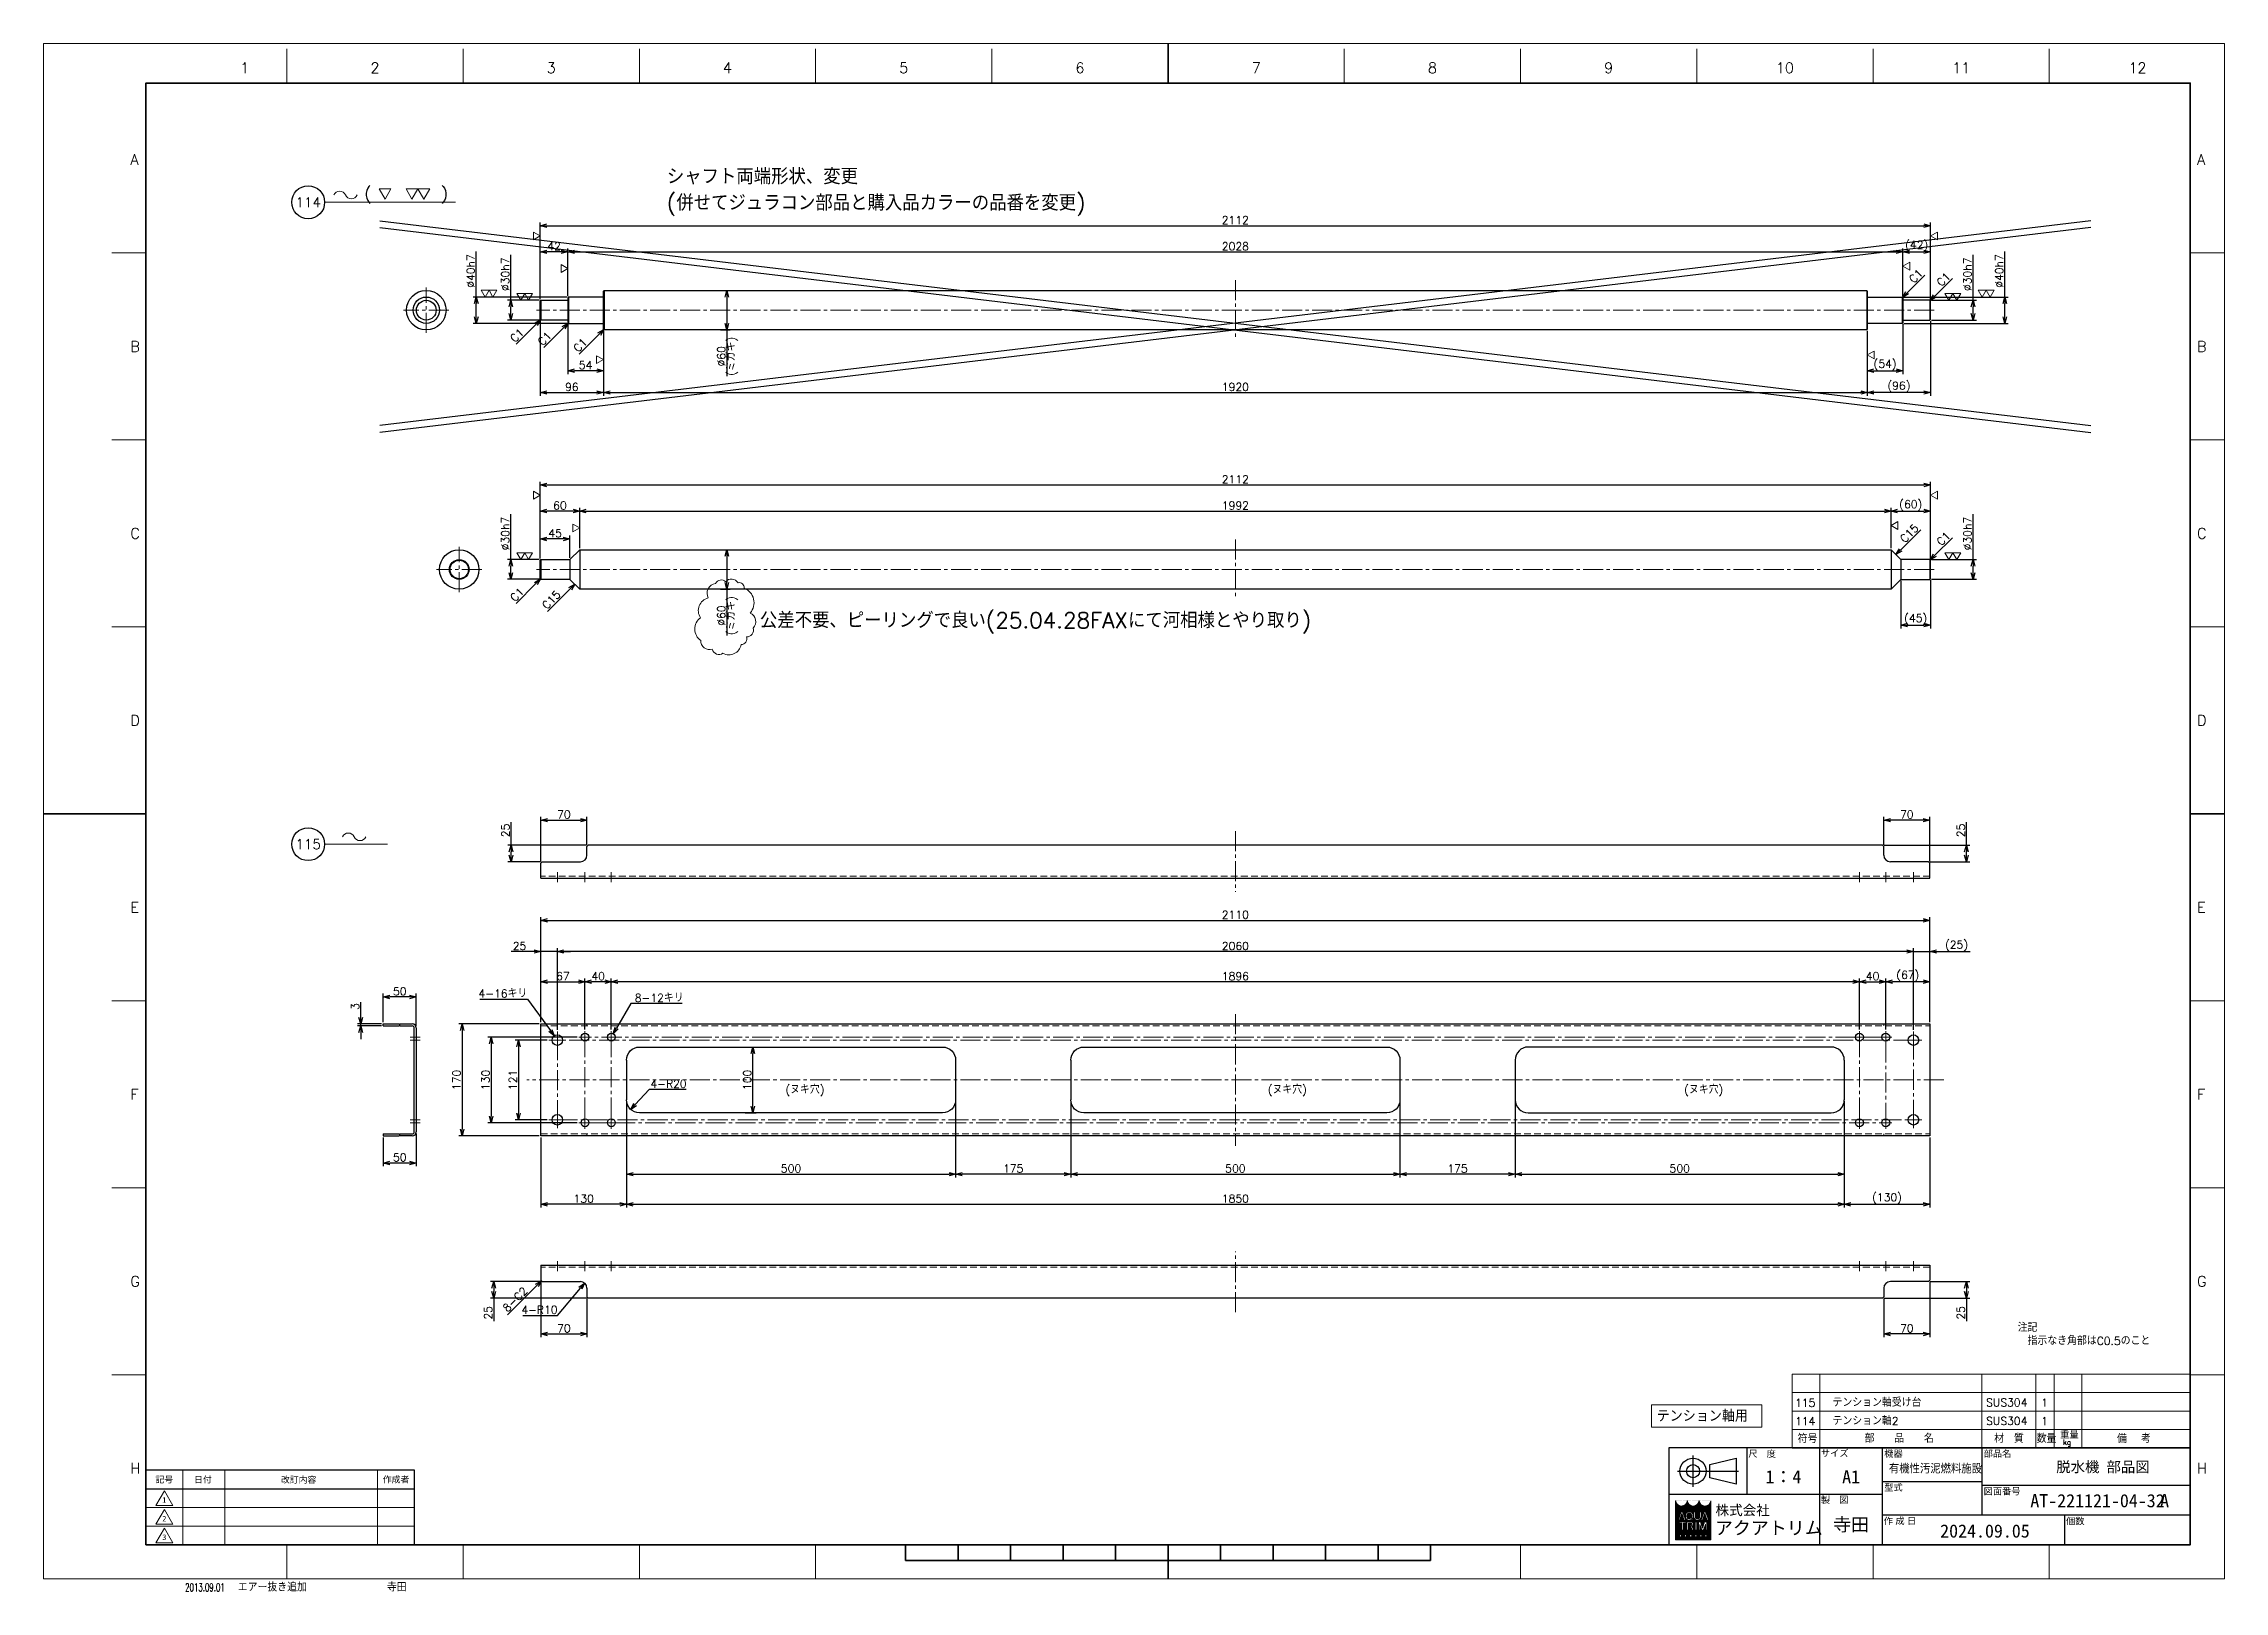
# Model space of a CAD drawing. Header units: millimetres. Extents: x 0 to 3313, y -19 to 2332.
import ezdxf
from ezdxf import colors
from ezdxf.entities.mleader import LeaderData, LeaderLine
from ezdxf.enums import TextEntityAlignment as Align
from ezdxf.math import Vec2, Vec3

# ---------------------------------------------------------------- set-up
doc = ezdxf.new("R2010")
doc.units = ezdxf.units.MM
doc.header["$LTSCALE"] = 1.6
doc.header["$PDMODE"] = 99
doc.header["$PDSIZE"] = 1
doc.linetypes.add('CENTER2', pattern=[28.575, 19.05, -3.175, 3.175, -3.175])
doc.linetypes.add('HIDDEN', pattern=[9.525, 6.35, -3.175])
for name, color, linetype, lineweight in [('01_NORMAL', 7, 'Continuous', 25), ('02_SLIM', 4, 'Continuous', 13), ('04_HIDDEN', 2, 'HIDDEN', 13), ('05_CENTER', 4, 'CENTER2', 13), ('07_TEXT', 3, 'Continuous', 13), ('08_DIM', 3, 'Continuous', 13), ('90_FRAME', 5, 'Continuous', 35)]:
    doc.layers.add(name, color=color, linetype=linetype, lineweight=lineweight)
doc.layers.add('91_BLANK', color=5, linetype='Continuous', lineweight=0, plot=False)
doc.styles.add('KSS_TXT', font='txt.shx', dxfattribs={"bigfont": 'extfont2.shx'})
doc.styles.add('MS_G', font='MS Gothic.ttf')
doc.styles.get("Standard").update_dxf_attribs({"font": 'txt.shx', "bigfont": 'extfont2.shx'})
doc.styles.add('表題用', font='MS PGothic.ttf')
doc.dimstyles.new('KSS_DIM', dxfattribs={"dimscale": 4, "dimtxt": 3, "dimasz": 2.5, "dimexe": 1.25, "dimexo": 0.625, "dimtad": 1, "dimdsep": 46, "dimtxsty": 'KSS_TXT', "dimblk": 'OPEN30', "dimcen": 0, "dimazin": 2, "dimtfac": 0.75, "dimtmove": 0, "dimatfit": 3, "dimldrblk": 'OPEN30', "dimfxl": 1.25, "dimtolj": 1, "dimarcsym": 0})
doc.dimstyles.new('KSS_DIM$3', dxfattribs={"dimscale": 4, "dimtxt": 3, "dimasz": 2.5, "dimexe": 1.25, "dimexo": 0.625, "dimtad": 1, "dimtih": 1, "dimtoh": 1, "dimdsep": 46, "dimtxsty": 'KSS_TXT', "dimblk": 'OPEN30', "dimcen": 0, "dimazin": 2, "dimtfac": 0.75, "dimtofl": 0, "dimtmove": 0, "dimatfit": 3, "dimldrblk": 'OPEN30', "dimfxl": 1.25, "dimtolj": 1, "dimarcsym": 0})
doc.dimstyles.new('KSS_DIM$4', dxfattribs={"dimscale": 4, "dimtxt": 3, "dimasz": 2.5, "dimexe": 1.25, "dimexo": 0.625, "dimtad": 1, "dimtih": 1, "dimtoh": 1, "dimdsep": 46, "dimtxsty": 'KSS_TXT', "dimblk": 'OPEN30', "dimcen": 0, "dimse1": 1, "dimazin": 2, "dimtfac": 0.75, "dimtofl": 0, "dimtmove": 0, "dimatfit": 3, "dimldrblk": 'OPEN30', "dimfxl": 1.25, "dimtolj": 1, "dimarcsym": 0})

msp = doc.modelspace()

# ---------------------------------------------------------------- texts
at = {"layer": '07_TEXT', "style": 'KSS_TXT'}
msp.add_text('(      )', height=18, dxfattribs=at).set_placement((486.963, 2094.971))
at = {"layer": '07_TEXT', "color": 1, "ltscale": 2, "char_height": 24, "attachment_point": 1}
for s, width, insert in [('シャフト両端形状、変更\\P(併せてジュラコン部品と購入品カラーの品番を変更)', 745.01293, (946.758, 2141.986)), ('公差不要、ピーリングで良い(25.04.28FAXにて河相様とやり取り)', 1136.67014, (1088.127, 1467.83))]:
    msp.add_mtext_dynamic_manual_height_columns(s, width=width, gutter_width=15, heights=[131.644], dxfattribs=dict(at, insert=insert))
at = {"layer": '07_TEXT', "ltscale": 2, "insert": (2998.812, 387.237), "char_height": 12, "attachment_point": 1}
msp.add_mtext_dynamic_manual_height_columns('注記\\P\u3000指示なき角部はC0.5のこと', width=222.21898, gutter_width=15, heights=[0], dxfattribs=at)
at = {"layer": '07_TEXT', "color": 1, "ltscale": 2, "insert": (3215.077, 128.637), "char_height": 20, "width": 69.39452, "attachment_point": 1, "style": 'MS_G'}
msp.add_mtext('A', dxfattribs=at)
at = {"layer": '08_DIM', "style": 'KSS_TXT'}
for s, height, p in [('(ヌキ穴)', 12, (1126.754, 736.846)), ('(ヌキ穴)', 12, (1859.576, 736.846)), ('(ヌキ穴)', 12, (2492.166, 736.846)), ('テンション軸用', 18, (2450.404, 238.34))]:
    msp.add_text(s, height=height, dxfattribs=at).set_placement(p)
at = {"layer": '90_FRAME', "color": 0, "lineweight": 13, "style": 'KSS_TXT'}
for s, p in [('1', (305.507, 2282.158)), ('2', (503.368, 2282.158)), ('3', (771.102, 2282.158)), ('4', (1038.836, 2282.158)), ('5', (1306.569, 2282.158)), ('6', (1574.303, 2282.158)), ('7', (1842.036, 2282.158)), ('8', (2109.77, 2282.158)), ('9', (2377.504, 2282.158)), ('10', (2645.237, 2282.158)), ('11', (2912.971, 2282.158)), ('12', (3180.705, 2282.158))]:
    msp.add_text(s, height=16, dxfattribs=at).set_placement(p, align=Align.BOTTOM_CENTER)
for s, p in [('A', (131.829, 2155.685)), ('A', (3271.263, 2155.685)), ('B', (131.829, 1871.696)), ('B', (3271.263, 1871.696)), ('C', (131.829, 1587.707)), ('C', (3271.263, 1587.707)), ('D', (131.829, 1303.718)), ('D', (3271.263, 1303.718)), ('E', (131.829, 1019.729)), ('E', (3271.263, 1019.729)), ('F', (131.829, 735.74)), ('F', (3271.263, 735.74)), ('G', (131.829, 451.752)), ('G', (3271.263, 451.752)), ('H', (131.829, 167.763)), ('H', (3271.263, 167.763))]:
    msp.add_text(s, height=16, dxfattribs=at).set_placement(p, align=Align.MIDDLE_LEFT)
at = {"layer": '90_FRAME', "color": 3, "lineweight": 13}
for s, p in [('115', (2676.04, 267.191)), ('1', (3039.665, 267.392)), ('114', (2676.04, 239.191)), ('1', (3039.665, 239.392))]:
    msp.add_text(s, height=12, dxfattribs=at).set_placement(p, align=Align.MIDDLE_CENTER)
for s, height, p in [('テンション軸受け台', 12, (2717.578, 261.5)), ('SUS304', 12, (2950.877, 261.659)), ('テンション軸2', 12, (2717.578, 233.5)), ('SUS304', 12, (2950.877, 233.659)), ('符号', 12, (2664.622, 206.328)), ('部\u3000\u3000品\u3000\u3000名', 12, (2766.351, 206.763)), ('材\u3000質', 12, (2963.106, 206.619)), ('数量', 12, (3027.679, 206.529)), ('重量', 10, (3063.355, 213.073)), ('kg', 8, (3067.775, 203.288)), ('備  考', 12, (3149.73, 206.328)), ('エアー抜き追加', 12, (294.935, -19.199)), ('寺田', 12, (521.481, -19.199))]:
    msp.add_text(s, height=height, dxfattribs=at).set_placement(p)
at = {"layer": '90_FRAME', "color": 0, "style": '表題用'}
for s, p in [('尺\u3000度', (2589.55, 189.845)), ('サイズ', (2699.864, 190.591)), ('機器', (2796.103, 190.01)), ('部品名', (2947.15, 190.01)), ('型式', (2796.103, 138.596)), ('図面番号', (2947.15, 132.939)), ('製\u3000図', (2699.864, 119.876)), ('作 成 日', (2795.412, 87.801)), ('個数', (3072.302, 87.525))]:
    msp.add_text(s, height=10, dxfattribs=at).set_placement(p, align=Align.MIDDLE_LEFT)
at = {"layer": '90_FRAME', "color": 0, "style": 'MS_G', "width": 0.9}
msp.add_text('有機性汚泥燃料施設', height=12.8, dxfattribs=at).set_placement((2803.147, 161.284))
at = {"layer": '90_FRAME', "color": 0, "style": 'MS_G'}
for s, height, p in [('脱水機 部品図', 16, (3057.459, 161.858)), ('AT-221121-04-32', 20, (3018.011, 108.514)), ('2024.09.05', 20, (2881.056, 62.479))]:
    msp.add_text(s, height=height, dxfattribs=at).set_placement(p)
at = {"layer": '90_FRAME', "color": 0, "style": '表題用'}
for s, p in [('記号', (183.384, 150.616)), ('日付', (242.01, 150.616)), ('作成者', (535.384, 150.616))]:
    msp.add_text(s, height=9.6, dxfattribs=at).set_placement(p, align=Align.MIDDLE_CENTER)
at = {"layer": '90_FRAME', "color": 0}
for s, height, style, p in [('改訂内容', 9.6, '表題用', (387.384, 150.616)), ('A1', 20, 'MS_G', (2745.727, 154.859))]:
    msp.add_text(s, height=height, dxfattribs=dict(at, style=style)).set_placement(p, align=Align.MIDDLE)
at = {"layer": '90_FRAME', "color": 0, "lineweight": 13, "style": 'MS_G'}
for s, p in [('1', (183.384, 119.502)), ('3', (183.384, 62.93)), ('2', (183.384, 91.216))]:
    msp.add_text(s, height=8.486, dxfattribs=at).set_placement(p, align=Align.MIDDLE)
at = {"layer": '90_FRAME', "color": 4, "style": 'MS_G'}
msp.add_text('株式会社', height=15.1215, dxfattribs=at).set_placement((2581.023, 104.113), align=Align.MIDDLE_CENTER)
msp.add_text('アクアトリム', height=20, dxfattribs=at).set_placement((2538.937, 67.181))
at = {"layer": '90_FRAME', "color": 3, "lineweight": 13, "width": 0.65}
msp.add_text('2013.09.01', height=12, dxfattribs=at).set_placement((214.968, -19.199))
at = {"layer": '90_FRAME', "color": 0, "style": 'MS_G'}
for tag, p in [('1：4', (2642.913, 154.859)), ('寺田', (2745.727, 82.73))]:
    msp.add_attdef(tag, text='', height=20, dxfattribs=at).set_placement(p, align=Align.MIDDLE)

# ---------------------------------------------------------------- blocks, each defined once
blk = doc.blocks.new('_Open30')
at = {"color": 0, "linetype": 'ByBlock', "lineweight": -2}
for p, q in [((-1, 0.27), (0, 0)), ((0, 0), (-1, -0.27)), ((0, 0), (-1, 0))]:
    blk.add_line(p, q, dxfattribs=at)
blk = doc.blocks.new('*D177')
at = {"layer": '08_DIM', "color": 0, "lineweight": -2, "transparency": 16777216}
for p, q in [((755.4, 450.8), (755.4, 366.7)), ((825.4, 425.8), (825.4, 366.7)), ((765.4, 371.7), (815.4, 371.7))]:
    blk.add_line(p, q, dxfattribs=at)
at = {"layer": 'Defpoints', "color": 0, "transparency": 16777216}
for p in [(755.4, 453.3), (825.4, 428.3), (825.4, 371.7)]:
    blk.add_point(p, dxfattribs=at)
at = {"layer": '08_DIM', "color": 0, "lineweight": -2, "transparency": 16777216, "xscale": 10, "yscale": 10, "zscale": 10, "rotation": 180}
blk.add_blockref('_Open30', (755.4, 371.7), dxfattribs=at)
at = {"layer": '08_DIM', "color": 0, "lineweight": -2, "transparency": 16777216, "xscale": 10, "yscale": 10, "zscale": 10}
blk.add_blockref('_Open30', (825.4, 371.7), dxfattribs=at)
at = {"layer": '08_DIM', "color": 0, "transparency": 16777216, "insert": (790.4, 380.2), "char_height": 12, "attachment_point": 5, "style": 'KSS_TXT'}
blk.add_mtext('\\A1;70', dxfattribs=at)
blk = doc.blocks.new('*D178')
at = {"layer": '08_DIM', "color": 0, "lineweight": -2, "transparency": 16777216}
for p, q in [((885.4, 725.1), (885.4, 563.8)), ((2735.4, 725.1), (2735.4, 563.8)), ((895.4, 568.8), (2725.4, 568.8))]:
    blk.add_line(p, q, dxfattribs=at)
at = {"layer": 'Defpoints', "color": 0, "transparency": 16777216}
for p in [(885.4, 727.6), (2735.4, 727.6), (2735.4, 568.8)]:
    blk.add_point(p, dxfattribs=at)
at = {"layer": '08_DIM', "color": 0, "lineweight": -2, "transparency": 16777216, "xscale": 10, "yscale": 10, "zscale": 10, "rotation": 180}
blk.add_blockref('_Open30', (885.4, 568.8), dxfattribs=at)
at = {"layer": '08_DIM', "color": 0, "lineweight": -2, "transparency": 16777216, "xscale": 10, "yscale": 10, "zscale": 10}
blk.add_blockref('_Open30', (2735.4, 568.8), dxfattribs=at)
at = {"layer": '08_DIM', "color": 0, "transparency": 16777216, "insert": (1810.4, 577.3), "char_height": 12, "attachment_point": 5, "style": 'KSS_TXT'}
blk.add_mtext('\\A1;1850', dxfattribs=at)
blk = doc.blocks.new('*D179')
at = {"layer": '08_DIM', "color": 0, "lineweight": -2, "transparency": 16777216}
for p, q in [((885.4, 725.1), (885.4, 609.5)), ((1385.4, 725.1), (1385.4, 609.5)), ((895.4, 614.5), (1375.4, 614.5))]:
    blk.add_line(p, q, dxfattribs=at)
at = {"layer": 'Defpoints', "color": 0, "transparency": 16777216}
for p in [(885.4, 727.6), (1385.4, 727.6), (1385.4, 614.5)]:
    blk.add_point(p, dxfattribs=at)
at = {"layer": '08_DIM', "color": 0, "lineweight": -2, "transparency": 16777216, "xscale": 10, "yscale": 10, "zscale": 10, "rotation": 180}
blk.add_blockref('_Open30', (885.4, 614.5), dxfattribs=at)
at = {"layer": '08_DIM', "color": 0, "lineweight": -2, "transparency": 16777216, "xscale": 10, "yscale": 10, "zscale": 10}
blk.add_blockref('_Open30', (1385.4, 614.5), dxfattribs=at)
at = {"layer": '08_DIM', "color": 0, "transparency": 16777216, "insert": (1135.4, 623), "char_height": 12, "attachment_point": 5, "style": 'KSS_TXT'}
blk.add_mtext('\\A1;500', dxfattribs=at)
blk = doc.blocks.new('*D180')
at = {"layer": '08_DIM', "color": 0, "lineweight": -2, "transparency": 16777216}
for p, q in [((1385.4, 725.1), (1385.4, 609.5)), ((1560.4, 725.1), (1560.4, 609.5)), ((1550.4, 614.5), (1395.4, 614.5))]:
    blk.add_line(p, q, dxfattribs=at)
at = {"layer": 'Defpoints', "color": 0, "transparency": 16777216}
for p in [(1385.4, 727.6), (1560.4, 727.6), (1385.4, 614.5)]:
    blk.add_point(p, dxfattribs=at)
at = {"layer": '08_DIM', "color": 0, "lineweight": -2, "transparency": 16777216, "xscale": 10, "yscale": 10, "zscale": 10, "rotation": 180}
blk.add_blockref('_Open30', (1385.4, 614.5), dxfattribs=at)
at = {"layer": '08_DIM', "color": 0, "lineweight": -2, "transparency": 16777216, "xscale": 10, "yscale": 10, "zscale": 10}
blk.add_blockref('_Open30', (1560.4, 614.5), dxfattribs=at)
at = {"layer": '08_DIM', "color": 0, "transparency": 16777216, "insert": (1472.9, 623), "char_height": 12, "attachment_point": 5, "style": 'KSS_TXT'}
blk.add_mtext('\\A1;175', dxfattribs=at)
blk = doc.blocks.new('*D181')
at = {"layer": '08_DIM', "color": 0, "lineweight": -2, "transparency": 16777216}
for p, q in [((885.4, 725.1), (885.4, 563.8)), ((755.4, 670.1), (755.4, 563.8)), ((875.4, 568.8), (765.4, 568.8))]:
    blk.add_line(p, q, dxfattribs=at)
at = {"layer": 'Defpoints', "color": 0, "transparency": 16777216}
for p in [(885.4, 727.6), (755.4, 672.6), (755.4, 568.8)]:
    blk.add_point(p, dxfattribs=at)
at = {"layer": '08_DIM', "color": 0, "lineweight": -2, "transparency": 16777216, "xscale": 10, "yscale": 10, "zscale": 10, "rotation": 180}
blk.add_blockref('_Open30', (755.4, 568.8), dxfattribs=at)
at = {"layer": '08_DIM', "color": 0, "lineweight": -2, "transparency": 16777216, "xscale": 10, "yscale": 10, "zscale": 10}
blk.add_blockref('_Open30', (885.4, 568.8), dxfattribs=at)
at = {"layer": '08_DIM', "color": 0, "transparency": 16777216, "insert": (820.4, 577.3), "char_height": 12, "attachment_point": 5, "style": 'KSS_TXT'}
blk.add_mtext('\\A1;130', dxfattribs=at)
blk = doc.blocks.new('*D182')
at = {"layer": '08_DIM', "color": 0, "lineweight": -2, "transparency": 16777216}
for p, q in [((755.4, 845.1), (755.4, 1005)), ((765.4, 1000), (2855.4, 1000)), ((2865.4, 845.1), (2865.4, 1005))]:
    blk.add_line(p, q, dxfattribs=at)
at = {"layer": 'Defpoints', "color": 0, "transparency": 16777216}
for p in [(2865.4, 1000), (755.4, 842.6), (2865.4, 842.6)]:
    blk.add_point(p, dxfattribs=at)
at = {"layer": '08_DIM', "color": 0, "lineweight": -2, "transparency": 16777216, "xscale": 10, "yscale": 10, "zscale": 10, "rotation": 180}
blk.add_blockref('_Open30', (755.4, 1000), dxfattribs=at)
at = {"layer": '08_DIM', "color": 0, "lineweight": -2, "transparency": 16777216, "xscale": 10, "yscale": 10, "zscale": 10}
blk.add_blockref('_Open30', (2865.4, 1000), dxfattribs=at)
at = {"layer": '08_DIM', "color": 0, "transparency": 16777216, "insert": (1810.4, 1008.5), "char_height": 12, "attachment_point": 5, "style": 'KSS_TXT'}
blk.add_mtext('\\A1;2110', dxfattribs=at)
blk = doc.blocks.new('*D183')
at = {"layer": '08_DIM', "color": 0, "lineweight": -2, "transparency": 16777216}
for p, q in [((2758.4, 834.4), (2758.4, 911.7)), ((2768.4, 906.7), (2788.4, 906.7)), ((2798.4, 834.4), (2798.4, 911.7))]:
    blk.add_line(p, q, dxfattribs=at)
at = {"layer": 'Defpoints', "color": 0, "transparency": 16777216}
for p in [(2798.4, 906.7), (2758.4, 831.9), (2798.4, 831.9)]:
    blk.add_point(p, dxfattribs=at)
at = {"layer": '08_DIM', "color": 0, "lineweight": -2, "transparency": 16777216, "xscale": 10, "yscale": 10, "zscale": 10, "rotation": 180}
blk.add_blockref('_Open30', (2758.4, 906.7), dxfattribs=at)
at = {"layer": '08_DIM', "color": 0, "lineweight": -2, "transparency": 16777216, "xscale": 10, "yscale": 10, "zscale": 10}
blk.add_blockref('_Open30', (2798.4, 906.7), dxfattribs=at)
at = {"layer": '08_DIM', "color": 0, "transparency": 16777216, "insert": (2778.4, 915.2), "char_height": 12, "attachment_point": 5, "style": 'KSS_TXT'}
blk.add_mtext('\\A1;40', dxfattribs=at)
blk = doc.blocks.new('*D184')
at = {"layer": '08_DIM', "color": 0, "lineweight": -2, "transparency": 16777216}
for p, q in [((780.4, 833.5), (780.4, 957.6)), ((2830.4, 952.6), (790.4, 952.6)), ((2840.4, 833.5), (2840.4, 957.6))]:
    blk.add_line(p, q, dxfattribs=at)
at = {"layer": 'Defpoints', "color": 0, "transparency": 16777216}
for p in [(780.4, 952.6), (780.4, 831), (2840.4, 831)]:
    blk.add_point(p, dxfattribs=at)
at = {"layer": '08_DIM', "color": 0, "lineweight": -2, "transparency": 16777216, "xscale": 10, "yscale": 10, "zscale": 10, "rotation": 180}
blk.add_blockref('_Open30', (780.4, 952.6), dxfattribs=at)
at = {"layer": '08_DIM', "color": 0, "lineweight": -2, "transparency": 16777216, "xscale": 10, "yscale": 10, "zscale": 10}
blk.add_blockref('_Open30', (2840.4, 952.6), dxfattribs=at)
at = {"layer": '08_DIM', "color": 0, "transparency": 16777216, "insert": (1810.4, 961.1), "char_height": 12, "attachment_point": 5, "style": 'KSS_TXT'}
blk.add_mtext('\\A1;2060', dxfattribs=at)
blk = doc.blocks.new('*D185')
at = {"layer": '08_DIM', "color": 0, "lineweight": -2, "transparency": 16777216}
for p, q in [((862.4, 834.4), (862.4, 911.7)), ((2748.4, 906.7), (872.4, 906.7)), ((2758.4, 834.4), (2758.4, 911.7))]:
    blk.add_line(p, q, dxfattribs=at)
at = {"layer": 'Defpoints', "color": 0, "transparency": 16777216}
for p in [(862.4, 906.7), (862.4, 831.9), (2758.4, 831.9)]:
    blk.add_point(p, dxfattribs=at)
at = {"layer": '08_DIM', "color": 0, "lineweight": -2, "transparency": 16777216, "xscale": 10, "yscale": 10, "zscale": 10, "rotation": 180}
blk.add_blockref('_Open30', (862.4, 906.7), dxfattribs=at)
at = {"layer": '08_DIM', "color": 0, "lineweight": -2, "transparency": 16777216, "xscale": 10, "yscale": 10, "zscale": 10}
blk.add_blockref('_Open30', (2758.4, 906.7), dxfattribs=at)
at = {"layer": '08_DIM', "color": 0, "transparency": 16777216, "insert": (1810.4, 915.2), "char_height": 12, "attachment_point": 5, "style": 'KSS_TXT'}
blk.add_mtext('\\A1;1896', dxfattribs=at)
blk = doc.blocks.new('*D186')
at = {"layer": '08_DIM', "color": 0, "lineweight": -2, "transparency": 16777216}
for p, q in [((822.4, 834.4), (822.4, 911.7)), ((852.4, 906.7), (832.4, 906.7)), ((862.4, 834.4), (862.4, 911.7))]:
    blk.add_line(p, q, dxfattribs=at)
at = {"layer": 'Defpoints', "color": 0, "transparency": 16777216}
for p in [(822.4, 906.7), (822.4, 831.9), (862.4, 831.9)]:
    blk.add_point(p, dxfattribs=at)
at = {"layer": '08_DIM', "color": 0, "lineweight": -2, "transparency": 16777216, "xscale": 10, "yscale": 10, "zscale": 10, "rotation": 180}
blk.add_blockref('_Open30', (822.4, 906.7), dxfattribs=at)
at = {"layer": '08_DIM', "color": 0, "lineweight": -2, "transparency": 16777216, "xscale": 10, "yscale": 10, "zscale": 10}
blk.add_blockref('_Open30', (862.4, 906.7), dxfattribs=at)
at = {"layer": '08_DIM', "color": 0, "transparency": 16777216, "insert": (842.4, 915.2), "char_height": 12, "attachment_point": 5, "style": 'KSS_TXT'}
blk.add_mtext('\\A1;40', dxfattribs=at)
blk = doc.blocks.new('*D187')
at = {"layer": '08_DIM', "color": 0, "lineweight": -2, "transparency": 16777216}
for p, q in [((765, 818.1), (716.4, 818.1)), ((721.4, 808.1), (721.4, 707.1)), ((765, 697.1), (716.4, 697.1))]:
    blk.add_line(p, q, dxfattribs=at)
at = {"layer": 'Defpoints', "color": 0, "transparency": 16777216}
for p in [(767.5, 818.1), (721.4, 697.1), (767.5, 697.1)]:
    blk.add_point(p, dxfattribs=at)
at = {"layer": '08_DIM', "color": 0, "lineweight": -2, "transparency": 16777216, "xscale": 10, "yscale": 10, "zscale": 10}
for p, rotation in [((721.4, 818.1), 90), ((721.4, 697.1), 270)]:
    blk.add_blockref('_Open30', p, dxfattribs=dict(at, rotation=rotation))
at = {"layer": '08_DIM', "color": 0, "transparency": 16777216, "insert": (712.9, 757.6), "char_height": 12, "attachment_point": 5, "rotation": 90, "style": 'KSS_TXT'}
blk.add_mtext('\\A1;121', dxfattribs=at)
blk = doc.blocks.new('*D188')
at = {"layer": '08_DIM', "color": 0, "lineweight": -2, "transparency": 16777216}
for p, q in [((810.6, 822.6), (674.9, 822.6)), ((679.9, 812.6), (679.9, 702.6)), ((810.6, 692.6), (674.9, 692.6))]:
    blk.add_line(p, q, dxfattribs=at)
at = {"layer": 'Defpoints', "color": 0, "transparency": 16777216}
for p in [(813.1, 822.6), (679.9, 692.6), (813.1, 692.6)]:
    blk.add_point(p, dxfattribs=at)
at = {"layer": '08_DIM', "color": 0, "lineweight": -2, "transparency": 16777216, "xscale": 10, "yscale": 10, "zscale": 10}
for p, rotation in [((679.9, 822.6), 90), ((679.9, 692.6), 270)]:
    blk.add_blockref('_Open30', p, dxfattribs=dict(at, rotation=rotation))
at = {"layer": '08_DIM', "color": 0, "transparency": 16777216, "insert": (671.4, 757.6), "char_height": 12, "attachment_point": 5, "rotation": 90, "style": 'KSS_TXT'}
blk.add_mtext('\\A1;130', dxfattribs=at)
blk = doc.blocks.new('*D189')
at = {"layer": '08_DIM', "color": 0, "lineweight": -2, "transparency": 16777216}
for p, q in [((752.9, 842.6), (630.8, 842.6)), ((635.8, 832.6), (635.8, 682.6)), ((752.9, 672.6), (630.8, 672.6))]:
    blk.add_line(p, q, dxfattribs=at)
at = {"layer": 'Defpoints', "color": 0, "transparency": 16777216}
for p in [(755.4, 842.6), (635.8, 672.6), (755.4, 672.6)]:
    blk.add_point(p, dxfattribs=at)
at = {"layer": '08_DIM', "color": 0, "lineweight": -2, "transparency": 16777216, "xscale": 10, "yscale": 10, "zscale": 10}
for p, rotation in [((635.8, 842.6), 90), ((635.8, 672.6), 270)]:
    blk.add_blockref('_Open30', p, dxfattribs=dict(at, rotation=rotation))
at = {"layer": '08_DIM', "color": 0, "transparency": 16777216, "insert": (627.3, 757.6), "char_height": 12, "attachment_point": 5, "rotation": 90, "style": 'KSS_TXT'}
blk.add_mtext('\\A1;170', dxfattribs=at)
blk = doc.blocks.new('*D190')
at = {"layer": '08_DIM', "color": 0, "lineweight": -2, "transparency": 16777216}
for p, q in [((1065.7, 807.6), (1082.4, 807.6)), ((1077.4, 717.6), (1077.4, 797.6)), ((1065.7, 707.6), (1082.4, 707.6))]:
    blk.add_line(p, q, dxfattribs=at)
at = {"layer": 'Defpoints', "color": 0, "transparency": 16777216}
for p in [(1063.2, 807.6), (1077.4, 807.6), (1063.2, 707.6)]:
    blk.add_point(p, dxfattribs=at)
at = {"layer": '08_DIM', "color": 0, "lineweight": -2, "transparency": 16777216, "xscale": 10, "yscale": 10, "zscale": 10}
for p, rotation in [((1077.4, 807.6), 90), ((1077.4, 707.6), 270)]:
    blk.add_blockref('_Open30', p, dxfattribs=dict(at, rotation=rotation))
at = {"layer": '08_DIM', "color": 0, "transparency": 16777216, "insert": (1068.9, 757.6), "char_height": 12, "attachment_point": 5, "rotation": 90, "style": 'KSS_TXT'}
blk.add_mtext('\\A1;100', dxfattribs=at)
blk = doc.blocks.new('*D191')
at = {"layer": '08_DIM', "color": 0, "lineweight": -2, "transparency": 16777216}
for p, q in [((516, 845.1), (516, 888.7)), ((556, 883.7), (526, 883.7)), ((566, 839.1), (566, 888.7))]:
    blk.add_line(p, q, dxfattribs=at)
at = {"layer": 'Defpoints', "color": 0, "transparency": 16777216}
for p in [(516, 883.7), (516, 842.6), (566, 836.6)]:
    blk.add_point(p, dxfattribs=at)
at = {"layer": '08_DIM', "color": 0, "lineweight": -2, "transparency": 16777216, "xscale": 10, "yscale": 10, "zscale": 10, "rotation": 180}
blk.add_blockref('_Open30', (516, 883.7), dxfattribs=at)
at = {"layer": '08_DIM', "color": 0, "lineweight": -2, "transparency": 16777216, "xscale": 10, "yscale": 10, "zscale": 10}
blk.add_blockref('_Open30', (566, 883.7), dxfattribs=at)
at = {"layer": '08_DIM', "color": 0, "transparency": 16777216, "insert": (541, 892.2), "char_height": 12, "attachment_point": 5, "style": 'KSS_TXT'}
blk.add_mtext('\\A1;50', dxfattribs=at)
blk = doc.blocks.new('*D192')
at = {"layer": '08_DIM', "color": 0, "lineweight": -2, "transparency": 16777216}
for p, q in [((481.7, 852.6), (481.7, 875.6)), ((513.5, 842.6), (476.7, 842.6)), ((513.5, 839.6), (476.7, 839.6)), ((481.7, 839.6), (481.7, 842.6)), ((481.7, 829.6), (481.7, 819.6))]:
    blk.add_line(p, q, dxfattribs=at)
at = {"layer": 'Defpoints', "color": 0, "transparency": 16777216}
for p in [(481.7, 842.6), (516, 842.6), (516, 839.6)]:
    blk.add_point(p, dxfattribs=at)
at = {"layer": '08_DIM', "color": 0, "lineweight": -2, "transparency": 16777216, "xscale": 10, "yscale": 10, "zscale": 10}
for p, rotation in [((481.7, 842.6), 270), ((481.7, 839.6), 90)]:
    blk.add_blockref('_Open30', p, dxfattribs=dict(at, rotation=rotation))
at = {"layer": '08_DIM', "color": 0, "transparency": 16777216, "insert": (473.2, 869.1), "char_height": 12, "attachment_point": 5, "rotation": 90, "style": 'KSS_TXT'}
blk.add_mtext('\\A1;3', dxfattribs=at)
blk = doc.blocks.new('*D193')
at = {"layer": '08_DIM', "color": 0, "lineweight": -2, "transparency": 16777216}
for p, q in [((796.4, 1905.3), (796.4, 1829.8)), ((850.4, 1895.3), (850.4, 1829.8)), ((840.4, 1834.8), (806.4, 1834.8))]:
    blk.add_line(p, q, dxfattribs=at)
at = {"layer": 'Defpoints', "color": 0, "transparency": 16777216}
for p in [(796.4, 1907.8), (850.4, 1897.8), (796.4, 1834.8)]:
    blk.add_point(p, dxfattribs=at)
at = {"layer": '08_DIM', "color": 0, "lineweight": -2, "transparency": 16777216, "xscale": 10, "yscale": 10, "zscale": 10, "rotation": 180}
blk.add_blockref('_Open30', (796.4, 1834.8), dxfattribs=at)
at = {"layer": '08_DIM', "color": 0, "lineweight": -2, "transparency": 16777216, "xscale": 10, "yscale": 10, "zscale": 10}
blk.add_blockref('_Open30', (850.4, 1834.8), dxfattribs=at)
at = {"layer": '08_DIM', "color": 0, "transparency": 16777216, "insert": (823.4, 1843.3), "char_height": 12, "attachment_point": 5, "style": 'KSS_TXT'}
blk.add_mtext('\\A1;54', dxfattribs=at)
blk = doc.blocks.new('*D194')
at = {"layer": '08_DIM', "color": 0, "lineweight": -2, "transparency": 16777216}
for p, q in [((754.4, 1943.3), (754.4, 2020.4)), ((786.4, 2015.4), (764.4, 2015.4)), ((796.4, 1948.3), (796.4, 2020.4))]:
    blk.add_line(p, q, dxfattribs=at)
at = {"layer": 'Defpoints', "color": 0, "transparency": 16777216}
for p in [(754.4, 2015.4), (754.4, 1940.8), (796.4, 1945.8)]:
    blk.add_point(p, dxfattribs=at)
at = {"layer": '08_DIM', "color": 0, "lineweight": -2, "transparency": 16777216, "xscale": 10, "yscale": 10, "zscale": 10, "rotation": 180}
blk.add_blockref('_Open30', (754.4, 2015.4), dxfattribs=at)
at = {"layer": '08_DIM', "color": 0, "lineweight": -2, "transparency": 16777216, "xscale": 10, "yscale": 10, "zscale": 10}
blk.add_blockref('_Open30', (796.4, 2015.4), dxfattribs=at)
at = {"layer": '08_DIM', "color": 0, "transparency": 16777216, "insert": (775.4, 2023.9), "char_height": 12, "attachment_point": 5, "style": 'KSS_TXT'}
blk.add_mtext('\\A1;42', dxfattribs=at)
blk = doc.blocks.new('*D195')
at = {"layer": '08_DIM', "color": 0, "lineweight": -2, "transparency": 16777216}
for p, q in [((754.4, 1910.3), (754.4, 1796.7)), ((850.4, 1895.3), (850.4, 1796.7)), ((764.4, 1801.7), (840.4, 1801.7))]:
    blk.add_line(p, q, dxfattribs=at)
at = {"layer": 'Defpoints', "color": 0, "transparency": 16777216}
for p in [(754.4, 1912.8), (850.4, 1897.8), (850.4, 1801.7)]:
    blk.add_point(p, dxfattribs=at)
at = {"layer": '08_DIM', "color": 0, "lineweight": -2, "transparency": 16777216, "xscale": 10, "yscale": 10, "zscale": 10, "rotation": 180}
blk.add_blockref('_Open30', (754.4, 1801.7), dxfattribs=at)
at = {"layer": '08_DIM', "color": 0, "lineweight": -2, "transparency": 16777216, "xscale": 10, "yscale": 10, "zscale": 10}
blk.add_blockref('_Open30', (850.4, 1801.7), dxfattribs=at)
at = {"layer": '08_DIM', "color": 0, "transparency": 16777216, "insert": (802.4, 1810.2), "char_height": 12, "attachment_point": 5, "style": 'KSS_TXT'}
blk.add_mtext('\\A1;96', dxfattribs=at)
blk = doc.blocks.new('*D196')
at = {"layer": '08_DIM', "color": 0, "lineweight": -2, "transparency": 16777216}
for p, q in [((754.4, 1943.3), (754.4, 2060.1)), ((764.4, 2055.1), (2856.4, 2055.1)), ((2866.4, 1943.3), (2866.4, 2060.1))]:
    blk.add_line(p, q, dxfattribs=at)
at = {"layer": 'Defpoints', "color": 0, "transparency": 16777216}
for p in [(2866.4, 2055.1), (754.4, 1940.8), (2866.4, 1940.8)]:
    blk.add_point(p, dxfattribs=at)
at = {"layer": '08_DIM', "color": 0, "lineweight": -2, "transparency": 16777216, "xscale": 10, "yscale": 10, "zscale": 10, "rotation": 180}
blk.add_blockref('_Open30', (754.4, 2055.1), dxfattribs=at)
at = {"layer": '08_DIM', "color": 0, "lineweight": -2, "transparency": 16777216, "xscale": 10, "yscale": 10, "zscale": 10}
blk.add_blockref('_Open30', (2866.4, 2055.1), dxfattribs=at)
at = {"layer": '08_DIM', "color": 0, "transparency": 16777216, "insert": (1810.4, 2063.6), "char_height": 12, "attachment_point": 5, "style": 'KSS_TXT'}
blk.add_mtext('\\A1;2112', dxfattribs=at)
blk = doc.blocks.new('*D197')
at = {"layer": '08_DIM', "color": 0, "lineweight": -2, "transparency": 16777216}
for p, q in [((850.4, 1895.3), (850.4, 1796.7)), ((2770.4, 1895.3), (2770.4, 1796.7)), ((860.4, 1801.7), (2760.4, 1801.7))]:
    blk.add_line(p, q, dxfattribs=at)
at = {"layer": 'Defpoints', "color": 0, "transparency": 16777216}
for p in [(850.4, 1897.8), (2770.4, 1897.8), (2770.4, 1801.7)]:
    blk.add_point(p, dxfattribs=at)
at = {"layer": '08_DIM', "color": 0, "lineweight": -2, "transparency": 16777216, "xscale": 10, "yscale": 10, "zscale": 10, "rotation": 180}
blk.add_blockref('_Open30', (850.4, 1801.7), dxfattribs=at)
at = {"layer": '08_DIM', "color": 0, "lineweight": -2, "transparency": 16777216, "xscale": 10, "yscale": 10, "zscale": 10}
blk.add_blockref('_Open30', (2770.4, 1801.7), dxfattribs=at)
at = {"layer": '08_DIM', "color": 0, "transparency": 16777216, "insert": (1810.4, 1810.2), "char_height": 12, "attachment_point": 5, "style": 'KSS_TXT'}
blk.add_mtext('\\A1;1920', dxfattribs=at)
blk = doc.blocks.new('*D198')
at = {"layer": '08_DIM', "color": 0, "lineweight": -2, "transparency": 16777216}
for p, q in [((709.8, 1941.8), (709.8, 2010.8)), ((752.9, 1941.8), (704.8, 1941.8)), ((709.8, 1921.8), (709.8, 1931.8)), ((752.9, 1911.8), (704.8, 1911.8))]:
    blk.add_line(p, q, dxfattribs=at)
at = {"layer": 'Defpoints', "color": 0, "transparency": 16777216}
for p in [(709.8, 1941.8), (755.4, 1941.8), (755.4, 1911.8)]:
    blk.add_point(p, dxfattribs=at)
at = {"layer": '08_DIM', "color": 0, "lineweight": -2, "transparency": 16777216, "xscale": 10, "yscale": 10, "zscale": 10}
for p, rotation in [((709.8, 1941.8), 90), ((709.8, 1911.8), 270)]:
    blk.add_blockref('_Open30', p, dxfattribs=dict(at, rotation=rotation))
at = {"layer": '08_DIM', "color": 0, "transparency": 16777216, "insert": (701.3, 1981.3), "char_height": 12, "attachment_point": 5, "rotation": 90, "style": 'KSS_TXT'}
blk.add_mtext('\\A1;%%C30h7', dxfattribs=at)
blk = doc.blocks.new('*D199')
at = {"layer": '08_DIM', "color": 0, "lineweight": -2, "transparency": 16777216}
for p, q in [((657.3, 1946.8), (657.3, 2015.8)), ((794.9, 1946.8), (652.3, 1946.8)), ((657.3, 1916.8), (657.3, 1936.8)), ((794.9, 1906.8), (652.3, 1906.8))]:
    blk.add_line(p, q, dxfattribs=at)
at = {"layer": 'Defpoints', "color": 0, "transparency": 16777216}
for p in [(657.3, 1946.8), (797.4, 1946.8), (797.4, 1906.8)]:
    blk.add_point(p, dxfattribs=at)
at = {"layer": '08_DIM', "color": 0, "lineweight": -2, "transparency": 16777216, "xscale": 10, "yscale": 10, "zscale": 10}
for p, rotation in [((657.3, 1946.8), 90), ((657.3, 1906.8), 270)]:
    blk.add_blockref('_Open30', p, dxfattribs=dict(at, rotation=rotation))
at = {"layer": '08_DIM', "color": 0, "transparency": 16777216, "insert": (648.8, 1986.3), "char_height": 12, "attachment_point": 5, "rotation": 90, "style": 'KSS_TXT'}
blk.add_mtext('\\A1;%%C40h7', dxfattribs=at)
blk = doc.blocks.new('*D200')
at = {"layer": '08_DIM', "color": 0, "lineweight": -2, "transparency": 16777216}
for p, q in [((1028.2, 1956.8), (1042.9, 1956.8)), ((1037.9, 1946.8), (1037.9, 1906.8)), ((1028.2, 1896.8), (1042.9, 1896.8)), ((1037.9, 1896.8), (1037.9, 1826.6))]:
    blk.add_line(p, q, dxfattribs=at)
at = {"layer": 'Defpoints', "color": 0, "transparency": 16777216}
for p in [(1025.7, 1956.8), (1025.7, 1896.8), (1037.9, 1896.8)]:
    blk.add_point(p, dxfattribs=at)
at = {"layer": '08_DIM', "color": 0, "lineweight": -2, "transparency": 16777216, "xscale": 10, "yscale": 10, "zscale": 10}
for p, rotation in [((1037.9, 1956.8), 90), ((1037.9, 1896.8), 270)]:
    blk.add_blockref('_Open30', p, dxfattribs=dict(at, rotation=rotation))
at = {"layer": '08_DIM', "color": 0, "transparency": 16777216, "char_height": 12, "attachment_point": 5, "rotation": 90, "style": 'KSS_TXT'}
for s, insert in [('\\A1;%%C60', (1029.4, 1856.7)), ('\\A1;(ミガキ)', (1046.4, 1856.7))]:
    blk.add_mtext(s, dxfattribs=dict(at, insert=insert))
blk = doc.blocks.new('*D201')
at = {"layer": '08_DIM', "color": 0, "lineweight": -2, "transparency": 16777216}
blk.add_line((747.8, 1905.2), (717.8, 1875.2), dxfattribs=at)
at = {"layer": 'Defpoints', "color": 0, "transparency": 16777216}
for p in [(754.9, 1912.3), (709.8, 1867.1), (709.8, 1867.1)]:
    blk.add_point(p, dxfattribs=at)
at = {"layer": '08_DIM', "color": 0, "lineweight": -2, "transparency": 16777216, "xscale": 10, "yscale": 10, "zscale": 10, "rotation": 44.99999999999979}
blk.add_blockref('_Open30', (754.9, 1912.3), dxfattribs=at)
at = {"layer": '08_DIM', "color": 0, "transparency": 16777216, "insert": (719.2, 1888.6), "char_height": 12, "attachment_point": 5, "rotation": 45, "style": 'KSS_TXT'}
blk.add_mtext('\\A1;C1', dxfattribs=at)
blk = doc.blocks.new('p1ba02')
for p, q in [((-1.5, 2.6), (1.5, 2.6)), ((0, 0), (-1.5, 2.6)), ((1.5, 2.6), (0, 0)), ((3, 0), (1.5, 2.6)), ((1.5, 2.6), (4.5, 2.6)), ((4.5, 2.6), (3, 0))]:
    blk.add_line(p, q)
blk = doc.blocks.new('p1ba01')
for p, q in [((0, 0), (-1.5, 2.6)), ((-1.5, 2.6), (1.5, 2.6)), ((1.5, 2.6), (0, 0))]:
    blk.add_line(p, q)
blk = doc.blocks.new('*D202')
at = {"layer": '08_DIM', "color": 0, "lineweight": -2, "transparency": 16777216}
blk.add_line((789.8, 1900.2), (759.8, 1870.2), dxfattribs=at)
at = {"layer": 'Defpoints', "color": 0, "transparency": 16777216}
for p in [(796.9, 1907.3), (751.8, 1862.1), (751.8, 1862.1)]:
    blk.add_point(p, dxfattribs=at)
at = {"layer": '08_DIM', "color": 0, "lineweight": -2, "transparency": 16777216, "xscale": 10, "yscale": 10, "zscale": 10, "rotation": 44.99999999999979}
blk.add_blockref('_Open30', (796.9, 1907.3), dxfattribs=at)
at = {"layer": '08_DIM', "color": 0, "transparency": 16777216, "insert": (761.2, 1883.6), "char_height": 12, "attachment_point": 5, "rotation": 45, "style": 'KSS_TXT'}
blk.add_mtext('\\A1;C1', dxfattribs=at)
blk = doc.blocks.new('*D203')
at = {"layer": '08_DIM', "color": 0, "lineweight": -2, "transparency": 16777216}
blk.add_line((843.8, 1890.2), (813.8, 1860.2), dxfattribs=at)
at = {"layer": 'Defpoints', "color": 0, "transparency": 16777216}
for p in [(850.9, 1897.3), (805.8, 1852.1), (805.8, 1852.1)]:
    blk.add_point(p, dxfattribs=at)
at = {"layer": '08_DIM', "color": 0, "lineweight": -2, "transparency": 16777216, "xscale": 10, "yscale": 10, "zscale": 10, "rotation": 44.99999999999979}
blk.add_blockref('_Open30', (850.9, 1897.3), dxfattribs=at)
at = {"layer": '08_DIM', "color": 0, "transparency": 16777216, "insert": (815.2, 1873.6), "char_height": 12, "attachment_point": 5, "rotation": 45, "style": 'KSS_TXT'}
blk.add_mtext('\\A1;C1', dxfattribs=at)
blk = doc.blocks.new('*D204')
at = {"layer": '08_DIM', "color": 0, "lineweight": -2, "transparency": 16777216}
for p, q in [((796.4, 1948.3), (796.4, 2020.4)), ((806.4, 2015.4), (2814.4, 2015.4)), ((2824.4, 1948.3), (2824.4, 2020.4))]:
    blk.add_line(p, q, dxfattribs=at)
at = {"layer": 'Defpoints', "color": 0, "transparency": 16777216}
for p in [(2824.4, 2015.4), (796.4, 1945.8), (2824.4, 1945.8)]:
    blk.add_point(p, dxfattribs=at)
at = {"layer": '08_DIM', "color": 0, "lineweight": -2, "transparency": 16777216, "xscale": 10, "yscale": 10, "zscale": 10, "rotation": 180}
blk.add_blockref('_Open30', (796.4, 2015.4), dxfattribs=at)
at = {"layer": '08_DIM', "color": 0, "lineweight": -2, "transparency": 16777216, "xscale": 10, "yscale": 10, "zscale": 10}
blk.add_blockref('_Open30', (2824.4, 2015.4), dxfattribs=at)
at = {"layer": '08_DIM', "color": 0, "transparency": 16777216, "insert": (1810.4, 2023.9), "char_height": 12, "attachment_point": 5, "style": 'KSS_TXT'}
blk.add_mtext('\\A1;2028', dxfattribs=at)
blk = doc.blocks.new('AM_BALLOON1')
at = {"transparency": 16777216}
blk.add_circle((0, 0), 5, dxfattribs=at)
blk.add_attdef('B_NUMBER', text='', height=3, dxfattribs=at).set_placement((0, 0), align=Align.MIDDLE_CENTER)
blk = doc.blocks.new('_OPEN')
at = {"color": 0, "linetype": 'ByBlock'}
for p, q in [((-1, 0.17), (0, 0)), ((0, 0), (-1, -0.17)), ((0, 0), (-1, 0))]:
    blk.add_line(p, q, dxfattribs=at)
blk = doc.blocks.new('p1ba05')
for centre, start, end in [((-2.95, 0.29), 24.2276, 155.5758), ((0, 1.62), 204.2276, 335.5758)]:
    blk.add_arc(centre, 1.62, start, end)
blk = doc.blocks.new('*D205')
at = {"layer": '08_DIM', "color": 0, "lineweight": -2, "transparency": 16777216}
for p, q in [((2770.4, 1895.3), (2770.4, 1829.8)), ((2824.4, 1905.3), (2824.4, 1829.8)), ((2780.4, 1834.8), (2814.4, 1834.8))]:
    blk.add_line(p, q, dxfattribs=at)
at = {"layer": 'Defpoints', "color": 0, "transparency": 16777216}
for p in [(2770.4, 1897.8), (2824.4, 1907.8), (2824.4, 1834.8)]:
    blk.add_point(p, dxfattribs=at)
at = {"layer": '08_DIM', "color": 0, "lineweight": -2, "transparency": 16777216, "xscale": 10, "yscale": 10, "zscale": 10, "rotation": 180}
blk.add_blockref('_Open30', (2770.4, 1834.8), dxfattribs=at)
at = {"layer": '08_DIM', "color": 0, "lineweight": -2, "transparency": 16777216, "xscale": 10, "yscale": 10, "zscale": 10}
blk.add_blockref('_Open30', (2824.4, 1834.8), dxfattribs=at)
at = {"layer": '08_DIM', "color": 0, "transparency": 16777216, "insert": (2797.4, 1843.3), "char_height": 12, "attachment_point": 5, "style": 'KSS_TXT'}
blk.add_mtext('\\A1;(54)', dxfattribs=at)
blk = doc.blocks.new('*D206')
at = {"layer": '08_DIM', "color": 0, "lineweight": -2, "transparency": 16777216}
for p, q in [((2824.4, 1948.3), (2824.4, 2020.4)), ((2834.4, 2015.4), (2856.4, 2015.4)), ((2866.4, 1943.3), (2866.4, 2020.4))]:
    blk.add_line(p, q, dxfattribs=at)
at = {"layer": 'Defpoints', "color": 0, "transparency": 16777216}
for p in [(2866.4, 2015.4), (2824.4, 1945.8), (2866.4, 1940.8)]:
    blk.add_point(p, dxfattribs=at)
at = {"layer": '08_DIM', "color": 0, "lineweight": -2, "transparency": 16777216, "xscale": 10, "yscale": 10, "zscale": 10, "rotation": 180}
blk.add_blockref('_Open30', (2824.4, 2015.4), dxfattribs=at)
at = {"layer": '08_DIM', "color": 0, "lineweight": -2, "transparency": 16777216, "xscale": 10, "yscale": 10, "zscale": 10}
blk.add_blockref('_Open30', (2866.4, 2015.4), dxfattribs=at)
at = {"layer": '08_DIM', "color": 0, "transparency": 16777216, "insert": (2845.4, 2023.9), "char_height": 12, "attachment_point": 5, "style": 'KSS_TXT'}
blk.add_mtext('\\A1;(42)', dxfattribs=at)
blk = doc.blocks.new('*D207')
at = {"layer": '08_DIM', "color": 0, "lineweight": -2, "transparency": 16777216}
for p, q in [((2770.4, 1895.3), (2770.4, 1796.7)), ((2866.4, 1910.3), (2866.4, 1796.7)), ((2856.4, 1801.7), (2780.4, 1801.7))]:
    blk.add_line(p, q, dxfattribs=at)
at = {"layer": 'Defpoints', "color": 0, "transparency": 16777216}
for p in [(2770.4, 1897.8), (2866.4, 1912.8), (2770.4, 1801.7)]:
    blk.add_point(p, dxfattribs=at)
at = {"layer": '08_DIM', "color": 0, "lineweight": -2, "transparency": 16777216, "xscale": 10, "yscale": 10, "zscale": 10, "rotation": 180}
blk.add_blockref('_Open30', (2770.4, 1801.7), dxfattribs=at)
at = {"layer": '08_DIM', "color": 0, "lineweight": -2, "transparency": 16777216, "xscale": 10, "yscale": 10, "zscale": 10}
blk.add_blockref('_Open30', (2866.4, 1801.7), dxfattribs=at)
at = {"layer": '08_DIM', "color": 0, "transparency": 16777216, "insert": (2818.4, 1810.2), "char_height": 12, "attachment_point": 5, "style": 'KSS_TXT'}
blk.add_mtext('\\A1;(96)', dxfattribs=at)
blk = doc.blocks.new('*D208')
at = {"layer": '08_DIM', "color": 0, "lineweight": -2, "transparency": 16777216}
for p, q in [((2931, 1941.8), (2931, 2010.8)), ((2867.9, 1941.8), (2936, 1941.8)), ((2931, 1921.8), (2931, 1931.8)), ((2867.9, 1911.8), (2936, 1911.8))]:
    blk.add_line(p, q, dxfattribs=at)
at = {"layer": 'Defpoints', "color": 0, "transparency": 16777216}
for p in [(2865.4, 1941.8), (2931, 1941.8), (2865.4, 1911.8)]:
    blk.add_point(p, dxfattribs=at)
at = {"layer": '08_DIM', "color": 0, "lineweight": -2, "transparency": 16777216, "xscale": 10, "yscale": 10, "zscale": 10}
for p, rotation in [((2931, 1941.8), 90), ((2931, 1911.8), 270)]:
    blk.add_blockref('_Open30', p, dxfattribs=dict(at, rotation=rotation))
at = {"layer": '08_DIM', "color": 0, "transparency": 16777216, "insert": (2922.5, 1981.3), "char_height": 12, "attachment_point": 5, "rotation": 90, "style": 'KSS_TXT'}
blk.add_mtext('\\A1;%%C30h7', dxfattribs=at)
blk = doc.blocks.new('*D209')
at = {"layer": '08_DIM', "color": 0, "lineweight": -2, "transparency": 16777216}
for p, q in [((2979.3, 1946.8), (2979.3, 2015.8)), ((2825.9, 1946.8), (2984.3, 1946.8)), ((2979.3, 1916.8), (2979.3, 1936.8)), ((2825.9, 1906.8), (2984.3, 1906.8))]:
    blk.add_line(p, q, dxfattribs=at)
at = {"layer": 'Defpoints', "color": 0, "transparency": 16777216}
for p in [(2823.4, 1946.8), (2979.3, 1946.8), (2823.4, 1906.8)]:
    blk.add_point(p, dxfattribs=at)
at = {"layer": '08_DIM', "color": 0, "lineweight": -2, "transparency": 16777216, "xscale": 10, "yscale": 10, "zscale": 10}
for p, rotation in [((2979.3, 1946.8), 90), ((2979.3, 1906.8), 270)]:
    blk.add_blockref('_Open30', p, dxfattribs=dict(at, rotation=rotation))
at = {"layer": '08_DIM', "color": 0, "transparency": 16777216, "insert": (2970.8, 1986.3), "char_height": 12, "attachment_point": 5, "rotation": 90, "style": 'KSS_TXT'}
blk.add_mtext('\\A1;%%C40h7', dxfattribs=at)
blk = doc.blocks.new('*D210')
at = {"layer": '08_DIM', "color": 0, "lineweight": -2, "transparency": 16777216}
blk.add_line((2831, 1953.3), (2857.6, 1979.9), dxfattribs=at)
at = {"layer": 'Defpoints', "color": 0, "transparency": 16777216}
for p in [(2861.5, 1983.9), (2861.5, 1983.9), (2823.9, 1946.3)]:
    blk.add_point(p, dxfattribs=at)
at = {"layer": '08_DIM', "color": 0, "lineweight": -2, "transparency": 16777216, "xscale": 10, "yscale": 10, "zscale": 10, "rotation": 225}
blk.add_blockref('_Open30', (2823.9, 1946.3), dxfattribs=at)
at = {"layer": '08_DIM', "color": 0, "transparency": 16777216, "insert": (2844.1, 1978.5), "char_height": 12, "attachment_point": 5, "rotation": 45, "style": 'KSS_TXT'}
blk.add_mtext('\\A1;C1', dxfattribs=at)
blk = doc.blocks.new('*D211')
at = {"layer": '08_DIM', "color": 0, "lineweight": -2, "transparency": 16777216}
blk.add_line((2873, 1948.3), (2899.6, 1974.9), dxfattribs=at)
at = {"layer": 'Defpoints', "color": 0, "transparency": 16777216}
for p in [(2903.5, 1978.9), (2903.5, 1978.9), (2865.9, 1941.3)]:
    blk.add_point(p, dxfattribs=at)
at = {"layer": '08_DIM', "color": 0, "lineweight": -2, "transparency": 16777216, "xscale": 10, "yscale": 10, "zscale": 10, "rotation": 225}
blk.add_blockref('_Open30', (2865.9, 1941.3), dxfattribs=at)
at = {"layer": '08_DIM', "color": 0, "transparency": 16777216, "insert": (2886.1, 1973.5), "char_height": 12, "attachment_point": 5, "rotation": 45, "style": 'KSS_TXT'}
blk.add_mtext('\\A1;C1', dxfattribs=at)
blk = doc.blocks.new('*D212')
at = {"layer": '08_DIM', "color": 0, "lineweight": -2, "transparency": 16777216}
for p, q in [((891.8, 873.7), (870.4, 836.4)), ((969.9, 873.7), (891.8, 873.7))]:
    blk.add_line(p, q, dxfattribs=at)
at = {"layer": 'Defpoints', "color": 0, "transparency": 16777216}
for p in [(859.4, 817.4), (865.4, 827.8)]:
    blk.add_point(p, dxfattribs=at)
at = {"layer": '08_DIM', "color": 0, "lineweight": -2, "transparency": 16777216, "xscale": 10, "yscale": 10, "zscale": 10, "rotation": 240.088873330749}
blk.add_blockref('_Open30', (865.4, 827.8), dxfattribs=at)
at = {"layer": '08_DIM', "color": 0, "transparency": 16777216, "insert": (935.1, 882.2), "char_height": 12, "attachment_point": 5, "style": 'KSS_TXT'}
blk.add_mtext('\\A1;8-12キリ', dxfattribs=at)
blk = doc.blocks.new('*D213')
at = {"layer": '08_DIM', "color": 0, "lineweight": -2, "transparency": 16777216}
for p, q in [((662.9, 880.3), (735, 880.3)), ((735, 880.3), (769.8, 832.6))]:
    blk.add_line(p, q, dxfattribs=at)
at = {"layer": 'Defpoints', "color": 0, "transparency": 16777216}
for p in [(775.7, 824.5), (785.1, 811.6)]:
    blk.add_point(p, dxfattribs=at)
at = {"layer": '08_DIM', "color": 0, "lineweight": -2, "transparency": 16777216, "xscale": 10, "yscale": 10, "zscale": 10, "rotation": 306.1192189659671}
blk.add_blockref('_Open30', (775.7, 824.5), dxfattribs=at)
at = {"layer": '08_DIM', "color": 0, "transparency": 16777216, "insert": (697.7, 888.8), "char_height": 12, "attachment_point": 5, "style": 'KSS_TXT'}
blk.add_mtext('\\A1;4-16キリ', dxfattribs=at)
blk = doc.blocks.new('*D214')
at = {"layer": '08_DIM', "color": 0, "lineweight": -2, "transparency": 16777216}
for p, q in [((1560.4, 725.1), (1560.4, 609.5)), ((2060.4, 725.1), (2060.4, 609.5)), ((1570.4, 614.5), (2050.4, 614.5))]:
    blk.add_line(p, q, dxfattribs=at)
at = {"layer": 'Defpoints', "color": 0, "transparency": 16777216}
for p in [(1560.4, 727.6), (2060.4, 727.6), (2060.4, 614.5)]:
    blk.add_point(p, dxfattribs=at)
at = {"layer": '08_DIM', "color": 0, "lineweight": -2, "transparency": 16777216, "xscale": 10, "yscale": 10, "zscale": 10, "rotation": 180}
blk.add_blockref('_Open30', (1560.4, 614.5), dxfattribs=at)
at = {"layer": '08_DIM', "color": 0, "lineweight": -2, "transparency": 16777216, "xscale": 10, "yscale": 10, "zscale": 10}
blk.add_blockref('_Open30', (2060.4, 614.5), dxfattribs=at)
at = {"layer": '08_DIM', "color": 0, "transparency": 16777216, "insert": (1810.4, 623), "char_height": 12, "attachment_point": 5, "style": 'KSS_TXT'}
blk.add_mtext('\\A1;500', dxfattribs=at)
blk = doc.blocks.new('*D215')
at = {"layer": '08_DIM', "color": 0, "lineweight": -2, "transparency": 16777216}
for p, q in [((2060.4, 725.1), (2060.4, 609.5)), ((2235.4, 725.1), (2235.4, 609.5)), ((2225.4, 614.5), (2070.4, 614.5))]:
    blk.add_line(p, q, dxfattribs=at)
at = {"layer": 'Defpoints', "color": 0, "transparency": 16777216}
for p in [(2060.4, 727.6), (2235.4, 727.6), (2060.4, 614.5)]:
    blk.add_point(p, dxfattribs=at)
at = {"layer": '08_DIM', "color": 0, "lineweight": -2, "transparency": 16777216, "xscale": 10, "yscale": 10, "zscale": 10, "rotation": 180}
blk.add_blockref('_Open30', (2060.4, 614.5), dxfattribs=at)
at = {"layer": '08_DIM', "color": 0, "lineweight": -2, "transparency": 16777216, "xscale": 10, "yscale": 10, "zscale": 10}
blk.add_blockref('_Open30', (2235.4, 614.5), dxfattribs=at)
at = {"layer": '08_DIM', "color": 0, "transparency": 16777216, "insert": (2147.9, 623), "char_height": 12, "attachment_point": 5, "style": 'KSS_TXT'}
blk.add_mtext('\\A1;175', dxfattribs=at)
blk = doc.blocks.new('*D216')
at = {"layer": '08_DIM', "color": 0, "lineweight": -2, "transparency": 16777216}
for p, q in [((2235.4, 725.1), (2235.4, 609.5)), ((2735.4, 725.1), (2735.4, 609.5)), ((2245.4, 614.5), (2725.4, 614.5))]:
    blk.add_line(p, q, dxfattribs=at)
at = {"layer": 'Defpoints', "color": 0, "transparency": 16777216}
for p in [(2235.4, 727.6), (2735.4, 727.6), (2735.4, 614.5)]:
    blk.add_point(p, dxfattribs=at)
at = {"layer": '08_DIM', "color": 0, "lineweight": -2, "transparency": 16777216, "xscale": 10, "yscale": 10, "zscale": 10, "rotation": 180}
blk.add_blockref('_Open30', (2235.4, 614.5), dxfattribs=at)
at = {"layer": '08_DIM', "color": 0, "lineweight": -2, "transparency": 16777216, "xscale": 10, "yscale": 10, "zscale": 10}
blk.add_blockref('_Open30', (2735.4, 614.5), dxfattribs=at)
at = {"layer": '08_DIM', "color": 0, "transparency": 16777216, "insert": (2485.4, 623), "char_height": 12, "attachment_point": 5, "style": 'KSS_TXT'}
blk.add_mtext('\\A1;500', dxfattribs=at)
blk = doc.blocks.new('*D217')
at = {"layer": '08_DIM', "color": 0, "lineweight": -2, "transparency": 16777216}
for p, q in [((919.8, 743.2), (898.6, 720.2)), ((976.3, 743.2), (919.8, 743.2))]:
    blk.add_line(p, q, dxfattribs=at)
at = {"layer": 'Defpoints', "color": 0, "transparency": 16777216}
for p in [(919, 742.3), (905.4, 727.6)]:
    blk.add_point(p, dxfattribs=at)
at = {"layer": '08_DIM', "color": 0, "lineweight": -2, "transparency": 16777216, "xscale": 10, "yscale": 10, "zscale": 10, "rotation": 227.3171906098982}
blk.add_blockref('_Open30', (891.8, 712.9), dxfattribs=at)
at = {"layer": '08_DIM', "color": 0, "transparency": 16777216, "insert": (949.3, 751.7), "char_height": 12, "attachment_point": 5, "style": 'KSS_TXT'}
blk.add_mtext('\\A1;4-R20', dxfattribs=at)
blk = doc.blocks.new('*D218')
at = {"layer": '08_DIM', "color": 0, "lineweight": -2, "transparency": 16777216}
for p, q in [((755.4, 845.1), (755.4, 911.7)), ((765.4, 906.7), (812.4, 906.7)), ((822.4, 834.4), (822.4, 911.7))]:
    blk.add_line(p, q, dxfattribs=at)
at = {"layer": 'Defpoints', "color": 0, "transparency": 16777216}
for p in [(822.4, 906.7), (755.4, 842.6), (822.4, 831.9)]:
    blk.add_point(p, dxfattribs=at)
at = {"layer": '08_DIM', "color": 0, "lineweight": -2, "transparency": 16777216, "xscale": 10, "yscale": 10, "zscale": 10, "rotation": 180}
blk.add_blockref('_Open30', (755.4, 906.7), dxfattribs=at)
at = {"layer": '08_DIM', "color": 0, "lineweight": -2, "transparency": 16777216, "xscale": 10, "yscale": 10, "zscale": 10}
blk.add_blockref('_Open30', (822.4, 906.7), dxfattribs=at)
at = {"layer": '08_DIM', "color": 0, "transparency": 16777216, "insert": (788.9, 915.2), "char_height": 12, "attachment_point": 5, "style": 'KSS_TXT'}
blk.add_mtext('\\A1;67', dxfattribs=at)
blk = doc.blocks.new('*D219')
at = {"layer": '08_DIM', "color": 0, "lineweight": -2, "transparency": 16777216}
for p, q in [((745.4, 952.6), (710.4, 952.6)), ((755.4, 845.1), (755.4, 957.6)), ((780.4, 952.6), (755.4, 952.6)), ((780.4, 833.5), (780.4, 957.6)), ((790.4, 952.6), (800.4, 952.6))]:
    blk.add_line(p, q, dxfattribs=at)
at = {"layer": 'Defpoints', "color": 0, "transparency": 16777216}
for p in [(755.4, 952.6), (755.4, 842.6), (780.4, 831)]:
    blk.add_point(p, dxfattribs=at)
at = {"layer": '08_DIM', "color": 0, "lineweight": -2, "transparency": 16777216, "xscale": 10, "yscale": 10, "zscale": 10}
blk.add_blockref('_Open30', (755.4, 952.6), dxfattribs=at)
at = {"layer": '08_DIM', "color": 0, "lineweight": -2, "transparency": 16777216, "xscale": 10, "yscale": 10, "zscale": 10, "rotation": 180}
blk.add_blockref('_Open30', (780.4, 952.6), dxfattribs=at)
at = {"layer": '08_DIM', "color": 0, "transparency": 16777216, "insert": (722.9, 961.1), "char_height": 12, "attachment_point": 5, "style": 'KSS_TXT'}
blk.add_mtext('\\A1;25', dxfattribs=at)
blk = doc.blocks.new('*D220')
at = {"layer": '08_DIM', "color": 0, "lineweight": -2, "transparency": 16777216}
for p, q in [((2735.4, 725.1), (2735.4, 563.8)), ((2865.4, 670.1), (2865.4, 563.8)), ((2745.4, 568.8), (2855.4, 568.8))]:
    blk.add_line(p, q, dxfattribs=at)
at = {"layer": 'Defpoints', "color": 0, "transparency": 16777216}
for p in [(2735.4, 727.6), (2865.4, 672.6), (2865.4, 568.8)]:
    blk.add_point(p, dxfattribs=at)
at = {"layer": '08_DIM', "color": 0, "lineweight": -2, "transparency": 16777216, "xscale": 10, "yscale": 10, "zscale": 10, "rotation": 180}
blk.add_blockref('_Open30', (2735.4, 568.8), dxfattribs=at)
at = {"layer": '08_DIM', "color": 0, "lineweight": -2, "transparency": 16777216, "xscale": 10, "yscale": 10, "zscale": 10}
blk.add_blockref('_Open30', (2865.4, 568.8), dxfattribs=at)
at = {"layer": '08_DIM', "color": 0, "transparency": 16777216, "insert": (2800.4, 577.3), "char_height": 12, "attachment_point": 5, "style": 'KSS_TXT'}
blk.add_mtext('\\A1;(130)', dxfattribs=at)
blk = doc.blocks.new('*D221')
at = {"layer": '08_DIM', "color": 0, "lineweight": -2, "transparency": 16777216}
for p, q in [((2798.4, 834.4), (2798.4, 911.7)), ((2855.4, 906.7), (2808.4, 906.7)), ((2865.4, 845.1), (2865.4, 911.7))]:
    blk.add_line(p, q, dxfattribs=at)
at = {"layer": 'Defpoints', "color": 0, "transparency": 16777216}
for p in [(2798.4, 906.7), (2798.4, 831.9), (2865.4, 842.6)]:
    blk.add_point(p, dxfattribs=at)
at = {"layer": '08_DIM', "color": 0, "lineweight": -2, "transparency": 16777216, "xscale": 10, "yscale": 10, "zscale": 10, "rotation": 180}
blk.add_blockref('_Open30', (2798.4, 906.7), dxfattribs=at)
at = {"layer": '08_DIM', "color": 0, "lineweight": -2, "transparency": 16777216, "xscale": 10, "yscale": 10, "zscale": 10}
blk.add_blockref('_Open30', (2865.4, 906.7), dxfattribs=at)
at = {"layer": '08_DIM', "color": 0, "transparency": 16777216, "insert": (2831.9, 915.2), "char_height": 12, "attachment_point": 5, "style": 'KSS_TXT'}
blk.add_mtext('\\A1;(67)', dxfattribs=at)
blk = doc.blocks.new('*D222')
at = {"layer": '08_DIM', "color": 0, "lineweight": -2, "transparency": 16777216}
for p, q in [((2830.4, 952.6), (2820.4, 952.6)), ((2840.4, 833.5), (2840.4, 957.6)), ((2840.4, 952.6), (2865.4, 952.6)), ((2865.4, 845.1), (2865.4, 957.6)), ((2875.4, 952.6), (2926.4, 952.6))]:
    blk.add_line(p, q, dxfattribs=at)
at = {"layer": 'Defpoints', "color": 0, "transparency": 16777216}
for p in [(2865.4, 952.6), (2840.4, 831), (2865.4, 842.6)]:
    blk.add_point(p, dxfattribs=at)
at = {"layer": '08_DIM', "color": 0, "lineweight": -2, "transparency": 16777216, "xscale": 10, "yscale": 10, "zscale": 10}
blk.add_blockref('_Open30', (2840.4, 952.6), dxfattribs=at)
at = {"layer": '08_DIM', "color": 0, "lineweight": -2, "transparency": 16777216, "xscale": 10, "yscale": 10, "zscale": 10, "rotation": 180}
blk.add_blockref('_Open30', (2865.4, 952.6), dxfattribs=at)
at = {"layer": '08_DIM', "color": 0, "transparency": 16777216, "insert": (2905.9, 961.1), "char_height": 12, "attachment_point": 5, "style": 'KSS_TXT'}
blk.add_mtext('\\A1;(25)', dxfattribs=at)
blk = doc.blocks.new('*D223')
at = {"layer": '08_DIM', "color": 0, "lineweight": -2, "transparency": 16777216}
for p, q in [((516, 670.1), (516, 626.4)), ((566, 676.1), (566, 626.4)), ((556, 631.4), (526, 631.4))]:
    blk.add_line(p, q, dxfattribs=at)
at = {"layer": 'Defpoints', "color": 0, "transparency": 16777216}
for p in [(516, 672.6), (566, 678.6), (516, 631.4)]:
    blk.add_point(p, dxfattribs=at)
at = {"layer": '08_DIM', "color": 0, "lineweight": -2, "transparency": 16777216, "xscale": 10, "yscale": 10, "zscale": 10, "rotation": 180}
blk.add_blockref('_Open30', (516, 631.4), dxfattribs=at)
at = {"layer": '08_DIM', "color": 0, "lineweight": -2, "transparency": 16777216, "xscale": 10, "yscale": 10, "zscale": 10}
blk.add_blockref('_Open30', (566, 631.4), dxfattribs=at)
at = {"layer": '08_DIM', "color": 0, "transparency": 16777216, "insert": (541, 639.9), "char_height": 12, "attachment_point": 5, "style": 'KSS_TXT'}
blk.add_mtext('\\A1;50', dxfattribs=at)
blk = doc.blocks.new('*D224')
at = {"layer": '08_DIM', "color": 0, "lineweight": -2, "transparency": 16777216}
for p, q in [((754.9, 451.3), (678.8, 451.3)), ((683.8, 441.3), (683.8, 436.3)), ((824.9, 426.3), (678.8, 426.3)), ((683.8, 426.3), (683.8, 391.3))]:
    blk.add_line(p, q, dxfattribs=at)
at = {"layer": 'Defpoints', "color": 0, "transparency": 16777216}
for p in [(757.4, 451.3), (683.8, 426.3), (827.4, 426.3)]:
    blk.add_point(p, dxfattribs=at)
at = {"layer": '08_DIM', "color": 0, "lineweight": -2, "transparency": 16777216, "xscale": 10, "yscale": 10, "zscale": 10}
for p, rotation in [((683.8, 451.3), 90), ((683.8, 426.3), 270)]:
    blk.add_blockref('_Open30', p, dxfattribs=dict(at, rotation=rotation))
at = {"layer": '08_DIM', "color": 0, "transparency": 16777216, "insert": (675.3, 403.8), "char_height": 12, "attachment_point": 5, "rotation": 90, "style": 'KSS_TXT'}
blk.add_mtext('\\A1;25', dxfattribs=at)
blk = doc.blocks.new('*D225')
at = {"layer": '08_DIM', "color": 0, "lineweight": -2, "transparency": 16777216}
for p, q in [((2865.4, 450.8), (2865.4, 366.7)), ((2795.4, 425.8), (2795.4, 366.7)), ((2855.4, 371.7), (2805.4, 371.7))]:
    blk.add_line(p, q, dxfattribs=at)
at = {"layer": 'Defpoints', "color": 0, "transparency": 16777216}
for p in [(2865.4, 453.3), (2795.4, 428.3), (2795.4, 371.7)]:
    blk.add_point(p, dxfattribs=at)
at = {"layer": '08_DIM', "color": 0, "lineweight": -2, "transparency": 16777216, "xscale": 10, "yscale": 10, "zscale": 10, "rotation": 180}
blk.add_blockref('_Open30', (2795.4, 371.7), dxfattribs=at)
at = {"layer": '08_DIM', "color": 0, "lineweight": -2, "transparency": 16777216, "xscale": 10, "yscale": 10, "zscale": 10}
blk.add_blockref('_Open30', (2865.4, 371.7), dxfattribs=at)
at = {"layer": '08_DIM', "color": 0, "transparency": 16777216, "insert": (2830.4, 380.2), "char_height": 12, "attachment_point": 5, "style": 'KSS_TXT'}
blk.add_mtext('\\A1;70', dxfattribs=at)
blk = doc.blocks.new('*D226')
at = {"layer": '08_DIM', "color": 0, "lineweight": -2, "transparency": 16777216}
for p, q in [((2865.9, 451.3), (2925.9, 451.3)), ((2920.9, 441.3), (2920.9, 436.3)), ((2795.9, 426.3), (2925.9, 426.3)), ((2920.9, 426.3), (2920.9, 391.3))]:
    blk.add_line(p, q, dxfattribs=at)
at = {"layer": 'Defpoints', "color": 0, "transparency": 16777216}
for p in [(2863.4, 451.3), (2793.4, 426.3), (2920.9, 426.3)]:
    blk.add_point(p, dxfattribs=at)
at = {"layer": '08_DIM', "color": 0, "lineweight": -2, "transparency": 16777216, "xscale": 10, "yscale": 10, "zscale": 10}
for p, rotation in [((2920.9, 451.3), 90), ((2920.9, 426.3), 270)]:
    blk.add_blockref('_Open30', p, dxfattribs=dict(at, rotation=rotation))
at = {"layer": '08_DIM', "color": 0, "transparency": 16777216, "insert": (2912.4, 403.8), "char_height": 12, "attachment_point": 5, "rotation": 90, "style": 'KSS_TXT'}
blk.add_mtext('\\A1;25', dxfattribs=at)
blk = doc.blocks.new('*D227')
at = {"layer": '08_DIM', "color": 0, "lineweight": -2, "transparency": 16777216}
blk.add_line((749.3, 445.2), (704.9, 400.8), dxfattribs=at)
at = {"layer": 'Defpoints', "color": 0, "transparency": 16777216}
for p in [(756.4, 452.3), (660.5, 356.5), (660.5, 356.5)]:
    blk.add_point(p, dxfattribs=at)
at = {"layer": '08_DIM', "color": 0, "lineweight": -2, "transparency": 16777216, "xscale": 10, "yscale": 10, "zscale": 10, "rotation": 44.99999999999995}
blk.add_blockref('_Open30', (756.4, 452.3), dxfattribs=at)
at = {"layer": '08_DIM', "color": 0, "transparency": 16777216, "insert": (716.3, 424.2), "char_height": 12, "attachment_point": 5, "rotation": 45, "style": 'KSS_TXT'}
blk.add_mtext('\\A1;8-C2', dxfattribs=at)
blk = doc.blocks.new('*D228')
at = {"layer": '08_DIM', "color": 0, "lineweight": -2, "transparency": 16777216}
for p, q in [((780.7, 400), (815.4, 441.3)), ((728.2, 400), (780.7, 400))]:
    blk.add_line(p, q, dxfattribs=at)
at = {"layer": 'Defpoints', "color": 0, "transparency": 16777216}
for p in [(809, 433.6), (815.4, 441.3)]:
    blk.add_point(p, dxfattribs=at)
at = {"layer": '08_DIM', "color": 0, "lineweight": -2, "transparency": 16777216, "xscale": 10, "yscale": 10, "zscale": 10, "rotation": 49.96731266753962}
blk.add_blockref('_Open30', (821.8, 449), dxfattribs=at)
at = {"layer": '08_DIM', "color": 0, "transparency": 16777216, "insert": (753.2, 408.5), "char_height": 12, "attachment_point": 5, "style": 'KSS_TXT'}
blk.add_mtext('\\A1;4-R10', dxfattribs=at)
blk = doc.blocks.new('*D229')
at = {"layer": '08_DIM', "color": 0, "lineweight": -2, "transparency": 16777216}
for p, q in [((755.4, 1089.6), (755.4, 1157.2)), ((765.4, 1152.2), (815.4, 1152.2)), ((825.4, 1114.6), (825.4, 1157.2))]:
    blk.add_line(p, q, dxfattribs=at)
at = {"layer": 'Defpoints', "color": 0, "transparency": 16777216}
for p in [(825.4, 1152.2), (825.4, 1112.1), (755.4, 1087.1)]:
    blk.add_point(p, dxfattribs=at)
at = {"layer": '08_DIM', "color": 0, "lineweight": -2, "transparency": 16777216, "xscale": 10, "yscale": 10, "zscale": 10, "rotation": 180}
blk.add_blockref('_Open30', (755.4, 1152.2), dxfattribs=at)
at = {"layer": '08_DIM', "color": 0, "lineweight": -2, "transparency": 16777216, "xscale": 10, "yscale": 10, "zscale": 10}
blk.add_blockref('_Open30', (825.4, 1152.2), dxfattribs=at)
at = {"layer": '08_DIM', "color": 0, "transparency": 16777216, "insert": (790.4, 1160.7), "char_height": 12, "attachment_point": 5, "style": 'KSS_TXT'}
blk.add_mtext('\\A1;70', dxfattribs=at)
blk = doc.blocks.new('*D232')
at = {"layer": '08_DIM', "color": 0, "lineweight": -2, "transparency": 16777216}
for p, q in [((710.1, 1114.1), (710.1, 1149.1)), ((824.9, 1114.1), (705.1, 1114.1)), ((710.1, 1099.1), (710.1, 1104.1)), ((754.9, 1089.1), (705.1, 1089.1))]:
    blk.add_line(p, q, dxfattribs=at)
at = {"layer": 'Defpoints', "color": 0, "transparency": 16777216}
for p in [(710.1, 1114.1), (827.4, 1114.1), (757.4, 1089.1)]:
    blk.add_point(p, dxfattribs=at)
at = {"layer": '08_DIM', "color": 0, "lineweight": -2, "transparency": 16777216, "xscale": 10, "yscale": 10, "zscale": 10}
for p, rotation in [((710.1, 1114.1), 90), ((710.1, 1089.1), 270)]:
    blk.add_blockref('_Open30', p, dxfattribs=dict(at, rotation=rotation))
at = {"layer": '08_DIM', "color": 0, "transparency": 16777216, "insert": (701.6, 1136.6), "char_height": 12, "attachment_point": 5, "rotation": 90, "style": 'KSS_TXT'}
blk.add_mtext('\\A1;25', dxfattribs=at)
blk = doc.blocks.new('*D230')
at = {"layer": '08_DIM', "color": 0, "lineweight": -2, "transparency": 16777216}
for p, q in [((2795.4, 1114.6), (2795.4, 1157.2)), ((2855.4, 1152.2), (2805.4, 1152.2)), ((2865.4, 1089.6), (2865.4, 1157.2))]:
    blk.add_line(p, q, dxfattribs=at)
at = {"layer": 'Defpoints', "color": 0, "transparency": 16777216}
for p in [(2795.4, 1152.2), (2795.4, 1112.1), (2865.4, 1087.1)]:
    blk.add_point(p, dxfattribs=at)
at = {"layer": '08_DIM', "color": 0, "lineweight": -2, "transparency": 16777216, "xscale": 10, "yscale": 10, "zscale": 10, "rotation": 180}
blk.add_blockref('_Open30', (2795.4, 1152.2), dxfattribs=at)
at = {"layer": '08_DIM', "color": 0, "lineweight": -2, "transparency": 16777216, "xscale": 10, "yscale": 10, "zscale": 10}
blk.add_blockref('_Open30', (2865.4, 1152.2), dxfattribs=at)
at = {"layer": '08_DIM', "color": 0, "transparency": 16777216, "insert": (2830.4, 1160.7), "char_height": 12, "attachment_point": 5, "style": 'KSS_TXT'}
blk.add_mtext('\\A1;70', dxfattribs=at)
blk = doc.blocks.new('*D231')
at = {"layer": '08_DIM', "color": 0, "lineweight": -2, "transparency": 16777216}
for p, q in [((2920.9, 1114.1), (2920.9, 1149.1)), ((2795.9, 1114.1), (2925.9, 1114.1)), ((2920.9, 1099.1), (2920.9, 1104.1)), ((2865.9, 1089.1), (2925.9, 1089.1))]:
    blk.add_line(p, q, dxfattribs=at)
at = {"layer": 'Defpoints', "color": 0, "transparency": 16777216}
for p in [(2793.4, 1114.1), (2920.9, 1114.1), (2863.4, 1089.1)]:
    blk.add_point(p, dxfattribs=at)
at = {"layer": '08_DIM', "color": 0, "lineweight": -2, "transparency": 16777216, "xscale": 10, "yscale": 10, "zscale": 10}
for p, rotation in [((2920.9, 1114.1), 90), ((2920.9, 1089.1), 270)]:
    blk.add_blockref('_Open30', p, dxfattribs=dict(at, rotation=rotation))
at = {"layer": '08_DIM', "color": 0, "transparency": 16777216, "insert": (2912.4, 1136.6), "char_height": 12, "attachment_point": 5, "rotation": 90, "style": 'KSS_TXT'}
blk.add_mtext('\\A1;25', dxfattribs=at)
blk = doc.blocks.new('*D259')
at = {"layer": '08_DIM', "color": 0, "lineweight": -2, "transparency": 16777216}
for p, q in [((754.4, 1549.5), (754.4, 1626.6)), ((814.4, 1565.5), (814.4, 1626.6)), ((804.4, 1621.6), (764.4, 1621.6))]:
    blk.add_line(p, q, dxfattribs=at)
at = {"layer": 'Defpoints', "color": 0, "transparency": 16777216}
for p in [(754.4, 1621.6), (814.4, 1563), (754.4, 1547)]:
    blk.add_point(p, dxfattribs=at)
at = {"layer": '08_DIM', "color": 0, "lineweight": -2, "transparency": 16777216, "xscale": 10, "yscale": 10, "zscale": 10, "rotation": 180}
blk.add_blockref('_Open30', (754.4, 1621.6), dxfattribs=at)
at = {"layer": '08_DIM', "color": 0, "lineweight": -2, "transparency": 16777216, "xscale": 10, "yscale": 10, "zscale": 10}
blk.add_blockref('_Open30', (814.4, 1621.6), dxfattribs=at)
at = {"layer": '08_DIM', "color": 0, "transparency": 16777216, "insert": (784.4, 1630.1), "char_height": 12, "attachment_point": 5, "style": 'KSS_TXT'}
blk.add_mtext('\\A1;60', dxfattribs=at)
blk = doc.blocks.new('*D260')
at = {"layer": '08_DIM', "color": 0, "lineweight": -2, "transparency": 16777216}
for p, q in [((754.4, 1549.5), (754.4, 1666.3)), ((764.4, 1661.3), (2856.4, 1661.3)), ((2866.4, 1549.5), (2866.4, 1666.3))]:
    blk.add_line(p, q, dxfattribs=at)
at = {"layer": 'Defpoints', "color": 0, "transparency": 16777216}
for p in [(2866.4, 1661.3), (754.4, 1547), (2866.4, 1547)]:
    blk.add_point(p, dxfattribs=at)
at = {"layer": '08_DIM', "color": 0, "lineweight": -2, "transparency": 16777216, "xscale": 10, "yscale": 10, "zscale": 10, "rotation": 180}
blk.add_blockref('_Open30', (754.4, 1661.3), dxfattribs=at)
at = {"layer": '08_DIM', "color": 0, "lineweight": -2, "transparency": 16777216, "xscale": 10, "yscale": 10, "zscale": 10}
blk.add_blockref('_Open30', (2866.4, 1661.3), dxfattribs=at)
at = {"layer": '08_DIM', "color": 0, "transparency": 16777216, "insert": (1810.4, 1669.8), "char_height": 12, "attachment_point": 5, "style": 'KSS_TXT'}
blk.add_mtext('\\A1;2112', dxfattribs=at)
blk = doc.blocks.new('*D261')
at = {"layer": '08_DIM', "color": 0, "lineweight": -2, "transparency": 16777216}
for p, q in [((709.8, 1548), (709.8, 1617)), ((752.9, 1548), (704.8, 1548)), ((709.8, 1528), (709.8, 1538)), ((752.9, 1518), (704.8, 1518))]:
    blk.add_line(p, q, dxfattribs=at)
at = {"layer": 'Defpoints', "color": 0, "transparency": 16777216}
for p in [(709.8, 1548), (755.4, 1548), (755.4, 1518)]:
    blk.add_point(p, dxfattribs=at)
at = {"layer": '08_DIM', "color": 0, "lineweight": -2, "transparency": 16777216, "xscale": 10, "yscale": 10, "zscale": 10}
for p, rotation in [((709.8, 1548), 90), ((709.8, 1518), 270)]:
    blk.add_blockref('_Open30', p, dxfattribs=dict(at, rotation=rotation))
at = {"layer": '08_DIM', "color": 0, "transparency": 16777216, "insert": (701.3, 1587.5), "char_height": 12, "attachment_point": 5, "rotation": 90, "style": 'KSS_TXT'}
blk.add_mtext('\\A1;%%C30h7', dxfattribs=at)
blk = doc.blocks.new('*D262')
at = {"layer": '08_DIM', "color": 0, "lineweight": -2, "transparency": 16777216}
for p, q in [((1028.2, 1563), (1042.9, 1563)), ((1037.9, 1553), (1037.9, 1513)), ((1028.2, 1503), (1042.9, 1503)), ((1037.9, 1503), (1037.9, 1432.8))]:
    blk.add_line(p, q, dxfattribs=at)
at = {"layer": 'Defpoints', "color": 0, "transparency": 16777216}
for p in [(1025.7, 1563), (1025.7, 1503), (1037.9, 1503)]:
    blk.add_point(p, dxfattribs=at)
at = {"layer": '08_DIM', "color": 0, "lineweight": -2, "transparency": 16777216, "xscale": 10, "yscale": 10, "zscale": 10}
for p, rotation in [((1037.9, 1563), 90), ((1037.9, 1503), 270)]:
    blk.add_blockref('_Open30', p, dxfattribs=dict(at, rotation=rotation))
at = {"layer": '08_DIM', "color": 0, "transparency": 16777216, "char_height": 12, "attachment_point": 5, "rotation": 90, "style": 'KSS_TXT'}
for s, insert in [('\\A1;%%C60', (1029.4, 1462.9)), ('\\A1;(ミガキ)', (1046.4, 1462.9))]:
    blk.add_mtext(s, dxfattribs=dict(at, insert=insert))
blk = doc.blocks.new('*D263')
at = {"layer": '08_DIM', "color": 0, "lineweight": -2, "transparency": 16777216}
blk.add_line((747.8, 1511.4), (717.8, 1481.4), dxfattribs=at)
at = {"layer": 'Defpoints', "color": 0, "transparency": 16777216}
for p in [(754.9, 1518.5), (709.8, 1473.3), (709.8, 1473.3)]:
    blk.add_point(p, dxfattribs=at)
at = {"layer": '08_DIM', "color": 0, "lineweight": -2, "transparency": 16777216, "xscale": 10, "yscale": 10, "zscale": 10, "rotation": 44.99999999999969}
blk.add_blockref('_Open30', (754.9, 1518.5), dxfattribs=at)
at = {"layer": '08_DIM', "color": 0, "transparency": 16777216, "insert": (719.2, 1494.8), "char_height": 12, "attachment_point": 5, "rotation": 45, "style": 'KSS_TXT'}
blk.add_mtext('\\A1;C1', dxfattribs=at)
blk = doc.blocks.new('*D264')
at = {"layer": '08_DIM', "color": 0, "lineweight": -2, "transparency": 16777216}
blk.add_line((799.8, 1503.4), (765.6, 1469.1), dxfattribs=at)
at = {"layer": 'Defpoints', "color": 0, "transparency": 16777216}
for p in [(806.9, 1510.5), (761.8, 1465.3), (761.8, 1465.3)]:
    blk.add_point(p, dxfattribs=at)
at = {"layer": '08_DIM', "color": 0, "lineweight": -2, "transparency": 16777216, "xscale": 10, "yscale": 10, "zscale": 10, "rotation": 44.99999999999979}
blk.add_blockref('_Open30', (806.9, 1510.5), dxfattribs=at)
at = {"layer": '08_DIM', "color": 0, "transparency": 16777216, "insert": (771.2, 1486.8), "char_height": 12, "attachment_point": 5, "rotation": 45, "style": 'KSS_TXT'}
blk.add_mtext('\\A1;C15', dxfattribs=at)
blk = doc.blocks.new('*D265')
at = {"layer": '08_DIM', "color": 0, "lineweight": -2, "transparency": 16777216}
for p, q in [((814.4, 1565.5), (814.4, 1626.6)), ((2806.4, 1565.5), (2806.4, 1626.6)), ((824.4, 1621.6), (2796.4, 1621.6))]:
    blk.add_line(p, q, dxfattribs=at)
at = {"layer": 'Defpoints', "color": 0, "transparency": 16777216}
for p in [(2806.4, 1621.6), (814.4, 1563), (2806.4, 1563)]:
    blk.add_point(p, dxfattribs=at)
at = {"layer": '08_DIM', "color": 0, "lineweight": -2, "transparency": 16777216, "xscale": 10, "yscale": 10, "zscale": 10, "rotation": 180}
blk.add_blockref('_Open30', (814.4, 1621.6), dxfattribs=at)
at = {"layer": '08_DIM', "color": 0, "lineweight": -2, "transparency": 16777216, "xscale": 10, "yscale": 10, "zscale": 10}
blk.add_blockref('_Open30', (2806.4, 1621.6), dxfattribs=at)
at = {"layer": '08_DIM', "color": 0, "transparency": 16777216, "insert": (1810.4, 1630.1), "char_height": 12, "attachment_point": 5, "style": 'KSS_TXT'}
blk.add_mtext('\\A1;1992', dxfattribs=at)
blk = doc.blocks.new('*D266')
at = {"layer": '08_DIM', "color": 0, "lineweight": -2, "transparency": 16777216}
for p, q in [((2806.4, 1565.5), (2806.4, 1626.6)), ((2866.4, 1549.5), (2866.4, 1626.6)), ((2816.4, 1621.6), (2856.4, 1621.6))]:
    blk.add_line(p, q, dxfattribs=at)
at = {"layer": 'Defpoints', "color": 0, "transparency": 16777216}
for p in [(2866.4, 1621.6), (2806.4, 1563), (2866.4, 1547)]:
    blk.add_point(p, dxfattribs=at)
at = {"layer": '08_DIM', "color": 0, "lineweight": -2, "transparency": 16777216, "xscale": 10, "yscale": 10, "zscale": 10, "rotation": 180}
blk.add_blockref('_Open30', (2806.4, 1621.6), dxfattribs=at)
at = {"layer": '08_DIM', "color": 0, "lineweight": -2, "transparency": 16777216, "xscale": 10, "yscale": 10, "zscale": 10}
blk.add_blockref('_Open30', (2866.4, 1621.6), dxfattribs=at)
at = {"layer": '08_DIM', "color": 0, "transparency": 16777216, "insert": (2836.4, 1630.1), "char_height": 12, "attachment_point": 5, "style": 'KSS_TXT'}
blk.add_mtext('\\A1;(60)', dxfattribs=at)
blk = doc.blocks.new('*D267')
at = {"layer": '08_DIM', "color": 0, "lineweight": -2, "transparency": 16777216}
for p, q in [((2931, 1548), (2931, 1617)), ((2867.9, 1548), (2936, 1548)), ((2931, 1528), (2931, 1538)), ((2867.9, 1518), (2936, 1518))]:
    blk.add_line(p, q, dxfattribs=at)
at = {"layer": 'Defpoints', "color": 0, "transparency": 16777216}
for p in [(2865.4, 1548), (2931, 1548), (2865.4, 1518)]:
    blk.add_point(p, dxfattribs=at)
at = {"layer": '08_DIM', "color": 0, "lineweight": -2, "transparency": 16777216, "xscale": 10, "yscale": 10, "zscale": 10}
for p, rotation in [((2931, 1548), 90), ((2931, 1518), 270)]:
    blk.add_blockref('_Open30', p, dxfattribs=dict(at, rotation=rotation))
at = {"layer": '08_DIM', "color": 0, "transparency": 16777216, "insert": (2922.5, 1587.5), "char_height": 12, "attachment_point": 5, "rotation": 90, "style": 'KSS_TXT'}
blk.add_mtext('\\A1;%%C30h7', dxfattribs=at)
blk = doc.blocks.new('*D268')
at = {"layer": '08_DIM', "color": 0, "lineweight": -2, "transparency": 16777216}
blk.add_line((2821, 1562.5), (2851.8, 1593.4), dxfattribs=at)
at = {"layer": 'Defpoints', "color": 0, "transparency": 16777216}
for p in [(2851.5, 1593.1), (2851.5, 1593.1), (2813.9, 1555.5)]:
    blk.add_point(p, dxfattribs=at)
at = {"layer": '08_DIM', "color": 0, "lineweight": -2, "transparency": 16777216, "xscale": 10, "yscale": 10, "zscale": 10, "rotation": 225}
blk.add_blockref('_Open30', (2813.9, 1555.5), dxfattribs=at)
at = {"layer": '08_DIM', "color": 0, "transparency": 16777216, "insert": (2834.1, 1587.7), "char_height": 12, "attachment_point": 5, "rotation": 45, "style": 'KSS_TXT'}
blk.add_mtext('\\A1;C15', dxfattribs=at)
blk = doc.blocks.new('*D269')
at = {"layer": '08_DIM', "color": 0, "lineweight": -2, "transparency": 16777216}
blk.add_line((2873, 1554.5), (2899.6, 1581.1), dxfattribs=at)
at = {"layer": 'Defpoints', "color": 0, "transparency": 16777216}
for p in [(2903.5, 1585.1), (2903.5, 1585.1), (2865.9, 1547.5)]:
    blk.add_point(p, dxfattribs=at)
at = {"layer": '08_DIM', "color": 0, "lineweight": -2, "transparency": 16777216, "xscale": 10, "yscale": 10, "zscale": 10, "rotation": 225}
blk.add_blockref('_Open30', (2865.9, 1547.5), dxfattribs=at)
at = {"layer": '08_DIM', "color": 0, "transparency": 16777216, "insert": (2886.1, 1579.7), "char_height": 12, "attachment_point": 5, "rotation": 45, "style": 'KSS_TXT'}
blk.add_mtext('\\A1;C1', dxfattribs=at)
blk = doc.blocks.new('*D270')
at = {"layer": '08_DIM', "color": 0, "lineweight": -2, "transparency": 16777216}
for p, q in [((754.4, 1549.5), (754.4, 1584.4)), ((789.4, 1579.4), (764.4, 1579.4)), ((799.4, 1550.5), (799.4, 1584.4))]:
    blk.add_line(p, q, dxfattribs=at)
at = {"layer": 'Defpoints', "color": 0, "transparency": 16777216}
for p in [(754.4, 1579.4), (754.4, 1547), (799.4, 1548)]:
    blk.add_point(p, dxfattribs=at)
at = {"layer": '08_DIM', "color": 0, "lineweight": -2, "transparency": 16777216, "xscale": 10, "yscale": 10, "zscale": 10, "rotation": 180}
blk.add_blockref('_Open30', (754.4, 1579.4), dxfattribs=at)
at = {"layer": '08_DIM', "color": 0, "lineweight": -2, "transparency": 16777216, "xscale": 10, "yscale": 10, "zscale": 10}
blk.add_blockref('_Open30', (799.4, 1579.4), dxfattribs=at)
at = {"layer": '08_DIM', "color": 0, "transparency": 16777216, "insert": (776.9, 1587.9), "char_height": 12, "attachment_point": 5, "style": 'KSS_TXT'}
blk.add_mtext('\\A1;45', dxfattribs=at)
blk = doc.blocks.new('*D271')
at = {"layer": '08_DIM', "color": 0, "lineweight": -2, "transparency": 16777216}
for p, q in [((2821.4, 1515.5), (2821.4, 1443.5)), ((2866.4, 1516.5), (2866.4, 1443.5)), ((2831.4, 1448.5), (2856.4, 1448.5))]:
    blk.add_line(p, q, dxfattribs=at)
at = {"layer": 'Defpoints', "color": 0, "transparency": 16777216}
for p in [(2821.4, 1518), (2866.4, 1519), (2866.4, 1448.5)]:
    blk.add_point(p, dxfattribs=at)
at = {"layer": '08_DIM', "color": 0, "lineweight": -2, "transparency": 16777216, "xscale": 10, "yscale": 10, "zscale": 10, "rotation": 180}
blk.add_blockref('_Open30', (2821.4, 1448.5), dxfattribs=at)
at = {"layer": '08_DIM', "color": 0, "lineweight": -2, "transparency": 16777216, "xscale": 10, "yscale": 10, "zscale": 10}
blk.add_blockref('_Open30', (2866.4, 1448.5), dxfattribs=at)
at = {"layer": '08_DIM', "color": 0, "transparency": 16777216, "insert": (2843.9, 1457), "char_height": 12, "attachment_point": 5, "style": 'KSS_TXT'}
blk.add_mtext('\\A1;(45)', dxfattribs=at)

# ---------------------------------------------------------------- dimensions: what is measured, and where the dimension line sits
at = {"layer": '08_DIM'}
for base, p1, p2, override, picture, middle in [((2866.397, 2055.096), (754.397, 1940.778), (2866.397, 1940.778), {"dimscale": 4, "dimarcsym": 1}, '*D196', (1810.397, 2063.596)), ((754.397, 2015.366), (796.397, 1945.778), (754.397, 1940.778), {"dimarcsym": 1}, '*D194', (775.397, 2023.866)), ((2824.397, 2015.366), (796.397, 1945.778), (2824.397, 1945.778), {"dimarcsym": 1}, '*D204', (1810.397, 2023.866)), ((850.397, 1801.748), (754.397, 1912.778), (850.397, 1897.778), {"dimscale": 4, "dimarcsym": 1}, '*D195', (802.397, 1810.248)), ((796.397, 1834.814), (850.397, 1897.778), (796.397, 1907.778), {"dimscale": 4, "dimarcsym": 1}, '*D193', (823.397, 1843.314)), ((2770.397, 1801.748), (850.397, 1897.778), (2770.397, 1897.778), {"dimscale": 4, "dimarcsym": 1}, '*D197', (1810.397, 1810.248)), ((2866.397, 1661.281), (754.397, 1546.963), (2866.397, 1546.963), {"dimarcsym": 1}, '*D260', (1810.397, 1669.781)), ((754.397, 1621.552), (814.397, 1562.963), (754.397, 1546.963), {"dimarcsym": 1}, '*D259', (784.397, 1630.052)), ((2806.397, 1621.552), (814.397, 1562.963), (2806.397, 1562.963), {"dimarcsym": 1}, '*D265', (1810.397, 1630.052)), ((754.397, 1579.408), (799.397, 1547.963), (754.397, 1546.963), {"dimarcsym": 1}, '*D270', (776.897, 1587.908)), ((2865.397, 999.988), (755.397, 842.573), (2865.397, 842.573), {"dimscale": 4}, '*D182', (1810.397, 1008.488)), ((780.397, 952.643), (2840.397, 831.005), (780.397, 831.005), {"dimscale": 4}, '*D184', (1810.397, 961.143)), ((822.397, 906.749), (755.397, 842.573), (822.397, 831.914), {"dimscale": 4}, '*D218', (788.897, 915.249)), ((822.397, 906.749), (862.397, 831.914), (822.397, 831.914), {"dimscale": 4}, '*D186', (842.397, 915.249)), ((862.397, 906.749), (2758.397, 831.914), (862.397, 831.914), {"dimscale": 4}, '*D185', (1810.397, 915.249)), ((2798.397, 906.749), (2758.397, 831.914), (2798.397, 831.914), {"dimscale": 4}, '*D183', (2778.397, 915.249)), ((1385.397, 614.546), (885.397, 727.573), (1385.397, 727.573), {"dimscale": 4}, '*D179', (1135.397, 623.046)), ((1385.397, 614.546), (1560.397, 727.573), (1385.397, 727.573), {"dimscale": 4}, '*D180', (1472.897, 623.046)), ((2060.397, 614.546), (1560.397, 727.573), (2060.397, 727.573), {"dimscale": 4}, '*D214', (1810.397, 623.046)), ((2060.397, 614.546), (2235.397, 727.573), (2060.397, 727.573), {"dimscale": 4}, '*D215', (2147.897, 623.046)), ((2735.397, 614.546), (2235.397, 727.573), (2735.397, 727.573), {"dimscale": 4}, '*D216', (2485.397, 623.046))]:
    dim = msp.add_linear_dim(base=base, p1=p1, p2=p2, dimstyle='KSS_DIM', override=override, dxfattribs=at)
    dim.commit()
    dim.dimension.update_dxf_attribs({"geometry": picture, "text_midpoint": middle})
for base, p1, p2, angle, text, override, picture, middle in [((2866.397, 2015.366), (2824.397, 1945.778), (2866.397, 1940.778), 180, '(<>)', {"dimarcsym": 1}, '*D206', (2845.397, 2023.866)), ((657.257, 1946.778), (797.397, 1906.778), (797.397, 1946.778), 90, '%%C<>h7', {"dimscale": 4, "dimarcsym": 1}, '*D199', (648.757, 1986.278)), ((709.774, 1941.778), (755.397, 1911.778), (755.397, 1941.778), 90, '%%C<>h7', {"dimscale": 4, "dimarcsym": 1}, '*D198', (701.274, 1981.278)), ((2979.314, 1946.778), (2823.397, 1906.778), (2823.397, 1946.778), 90, '%%C<>h7', {"dimarcsym": 1}, '*D209', (2970.814, 1986.278)), ((2931.032, 1941.778), (2865.397, 1911.778), (2865.397, 1941.778), 90, '%%C<>h7', {"dimarcsym": 1}, '*D208', (2922.532, 1981.278)), ((1037.931, 1896.778), (1025.727, 1956.778), (1025.727, 1896.778), 90, '%%C<>', {"dimscale": 4, "dimpost": '\\X(ミガキ)', "dimarcsym": 1}, '*D200', (1037.931, 1856.678)), ((2770.397, 1801.748), (2866.397, 1912.778), (2770.397, 1897.778), 180, '(<>)', {"dimarcsym": 1}, '*D207', (2818.397, 1810.248)), ((2824.397, 1834.814), (2770.397, 1897.778), (2824.397, 1907.778), 180, '(<>)', {"dimarcsym": 1}, '*D205', (2797.397, 1843.314)), ((2866.397, 1621.552), (2806.397, 1562.963), (2866.397, 1546.963), 180, '(<>)', {"dimarcsym": 1}, '*D266', (2836.397, 1630.052)), ((709.774, 1547.963), (755.397, 1517.963), (755.397, 1547.963), 90, '%%C<>h7', {"dimscale": 4, "dimarcsym": 1}, '*D261', (701.274, 1587.463)), ((2931.032, 1547.963), (2865.397, 1517.963), (2865.397, 1547.963), 90, '%%C<>h7', {"dimarcsym": 1}, '*D267', (2922.532, 1587.463)), ((1037.931, 1502.963), (1025.727, 1562.963), (1025.727, 1502.963), 90, '%%C<>', {"dimscale": 4, "dimpost": '\\X(ミガキ)', "dimarcsym": 1}, '*D262', (1037.931, 1462.863)), ((2866.397, 1448.53), (2821.397, 1517.963), (2866.397, 1518.963), 180, '(<>)', {"dimarcsym": 1}, '*D271', (2843.897, 1457.03)), ((2798.397, 906.749), (2865.397, 842.573), (2798.397, 831.914), 180, '(<>)', {"dimscale": 4}, '*D221', (2831.897, 915.249))]:
    dim = msp.add_linear_dim(base=base, p1=p1, p2=p2, angle=angle, text=text, dimstyle='KSS_DIM', override=override, dxfattribs=at)
    dim.commit()
    dim.dimension.update_dxf_attribs({"geometry": picture, "text_midpoint": middle})
for base, p1, p2, angle, text, override, picture, middle in [((2861.505, 1983.886), (2823.897, 1946.278), (2861.505, 1983.886), 45, 'C1', {"dimse1": 1, "dimse2": 1, "dimsd2": 1, "dimarcsym": 1}, '*D210', (2850.126, 1972.506)), ((2903.505, 1978.886), (2865.897, 1941.278), (2903.505, 1978.886), 45, 'C1', {"dimse1": 1, "dimse2": 1, "dimsd2": 1, "dimarcsym": 1}, '*D211', (2892.126, 1967.506)), ((709.755, 1867.136), (754.897, 1912.278), (709.755, 1867.136), 225, 'C1', {"dimse1": 1, "dimse2": 1, "dimsd2": 1, "dimarcsym": 1}, '*D201', (725.227, 1882.608)), ((751.755, 1862.136), (796.897, 1907.278), (751.755, 1862.136), 225, 'C1', {"dimse1": 1, "dimse2": 1, "dimsd2": 1, "dimarcsym": 1}, '*D202', (767.227, 1877.608)), ((805.755, 1852.136), (850.897, 1897.278), (805.755, 1852.136), 225, 'C1', {"dimse1": 1, "dimse2": 1, "dimsd2": 1, "dimarcsym": 1}, '*D203', (821.227, 1867.608)), ((2851.505, 1593.071), (2813.897, 1555.463), (2851.505, 1593.071), 45, 'C15', {"dimse1": 1, "dimse2": 1, "dimsd2": 1, "dimarcsym": 1}, '*D268', (2840.126, 1581.692)), ((2903.505, 1585.071), (2865.897, 1547.463), (2903.505, 1585.071), 45, 'C1', {"dimse1": 1, "dimse2": 1, "dimsd2": 1, "dimarcsym": 1}, '*D269', (2892.126, 1573.692)), ((709.755, 1473.321), (754.897, 1518.463), (709.755, 1473.321), 225, 'C1', {"dimse1": 1, "dimse2": 1, "dimsd2": 1, "dimarcsym": 1}, '*D263', (725.227, 1488.793)), ((761.755, 1465.321), (806.897, 1510.463), (761.755, 1465.321), 225, 'C15', {"dimse1": 1, "dimse2": 1, "dimsd2": 1, "dimarcsym": 1}, '*D264', (777.227, 1480.793)), ((660.548, 356.451), (756.397, 452.3), (660.548, 356.451), 225, '8-C2', {"dimse1": 1, "dimse2": 1, "dimsd2": 1}, '*D227', (722.261, 418.164))]:
    dim = msp.add_linear_dim(base=base, p1=p1, p2=p2, angle=angle, text=text, dimstyle='KSS_DIM', override=override, dxfattribs=at)
    dim.commit()
    dim.dimension.update_dxf_attribs({"geometry": picture, "text_midpoint": middle, "dimtype": 161})
for base, p1, p2, picture, middle in [((825.397, 1152.192), (755.397, 1087.055), (825.397, 1112.055), '*D229', (790.397, 1160.692)), ((755.397, 952.643), (780.397, 831.005), (755.397, 842.573), '*D219', (722.897, 961.143)), ((755.397, 568.785), (885.397, 727.573), (755.397, 672.573), '*D181', (820.397, 577.285)), ((2735.397, 568.785), (885.397, 727.573), (2735.397, 727.573), '*D178', (1810.397, 577.285)), ((825.397, 371.718), (755.397, 453.3), (825.397, 428.3), '*D177', (790.397, 380.218))]:
    dim = msp.add_linear_dim(base=base, p1=p1, p2=p2, dimstyle='KSS_DIM', dxfattribs=at)
    dim.commit()
    dim.dimension.update_dxf_attribs({"geometry": picture, "text_midpoint": middle})
for base, p1, p2, angle, picture, middle in [((2795.397, 1152.192), (2865.397, 1087.055), (2795.397, 1112.055), 180, '*D230', (2830.397, 1160.692)), ((710.073, 1114.055), (757.397, 1089.055), (827.397, 1114.055), 270, '*D232', (701.573, 1136.555)), ((2920.861, 1114.055), (2863.397, 1089.055), (2793.397, 1114.055), 270, '*D231', (2912.361, 1136.555)), ((515.964, 883.697), (565.964, 836.573), (515.964, 842.573), 180, '*D191', (540.964, 892.197)), ((481.659, 842.573), (515.964, 839.573), (515.964, 842.573), 90, '*D192', (473.159, 869.073)), ((721.423, 697.073), (767.465, 818.073), (767.465, 697.073), 90, '*D187', (712.923, 757.573)), ((515.964, 631.449), (565.964, 678.573), (515.964, 672.573), 180, '*D223', (540.964, 639.949)), ((683.847, 426.3), (757.397, 451.3), (827.397, 426.3), 90, '*D224', (675.347, 403.8)), ((2920.861, 426.3), (2863.397, 451.3), (2793.397, 426.3), 90, '*D226', (2912.361, 403.8)), ((2795.397, 371.718), (2865.397, 453.3), (2795.397, 428.3), 180, '*D225', (2830.397, 380.218))]:
    dim = msp.add_linear_dim(base=base, p1=p1, p2=p2, angle=angle, dimstyle='KSS_DIM', dxfattribs=at)
    dim.commit()
    dim.dimension.update_dxf_attribs({"geometry": picture, "text_midpoint": middle})
for base, p1, p2, picture, middle in [((2865.397, 952.643), (2840.397, 831.005), (2865.397, 842.573), '*D222', (2905.897, 961.143)), ((2865.397, 568.785), (2735.397, 727.573), (2865.397, 672.573), '*D220', (2800.397, 577.285))]:
    dim = msp.add_linear_dim(base=base, p1=p1, p2=p2, angle=180, text='(<>)', dimstyle='KSS_DIM', dxfattribs=at)
    dim.commit()
    dim.dimension.update_dxf_attribs({"geometry": picture, "text_midpoint": middle})
for p1, p2, text, picture, middle in [((785.113, 811.611), (775.681, 824.536), '4-<>キリ', '*D213', (697.669, 880.327)), ((859.405, 817.373), (865.389, 827.774), '8-<>キリ', '*D212', (935.082, 873.652))]:
    dim = msp.add_diameter_dim_2p(p1=p1, p2=p2, text=text, dimstyle='KSS_DIM$3', override={"dimpost": '<>', "dimtix": 1, "dimarcsym": 1}, dxfattribs=at)
    dim.commit()
    dim.dimension.update_dxf_attribs({"geometry": picture, "text_midpoint": middle, "dimtype": 163})
for base, p1, p2, picture, middle in [((635.794, 672.573), (755.397, 842.573), (755.397, 672.573), '*D189', (627.294, 757.573)), ((679.875, 692.573), (813.056, 822.573), (813.056, 692.573), '*D188', (671.375, 757.573)), ((1077.387, 807.573), (1063.172, 707.573), (1063.172, 807.573), '*D190', (1068.887, 757.573))]:
    dim = msp.add_linear_dim(base=base, p1=p1, p2=p2, angle=90, dimstyle='KSS_DIM', override={"dimscale": 4}, dxfattribs=at)
    dim.commit()
    dim.dimension.update_dxf_attribs({"geometry": picture, "text_midpoint": middle})
for center, mpoint, override, picture, middle in [((905.397, 727.573), (918.956, 742.276), {"dimpost": 'R<>', "dimtix": 1, "dimarcsym": 1}, '*D217', (949.327, 743.22)), ((815.397, 441.3), (808.965, 433.643), {"dimpost": 'R<>'}, '*D228', (753.216, 400.016))]:
    dim = msp.add_radius_dim(center=center, mpoint=mpoint, text='4-<>', dimstyle='KSS_DIM$4', override=override, dxfattribs=at)
    dim.commit()
    dim.dimension.update_dxf_attribs({"geometry": picture, "text_midpoint": middle, "dimtype": 164})

# ---------------------------------------------------------------- hatches: boundary and pattern name
at = {"layer": '90_FRAME', "lineweight": 5}
h = msp.add_hatch(dxfattribs=at)
h.set_pattern_fill('_USER', color=4, scale=1.2, angle=45, pattern_type=0)
h.set_pattern_definition([(45, (2e-06, 3e-07), (-0.84852814, 0.84852814), [])])
edge = h.paths.add_edge_path()
edge.add_arc((2532.784, 118.044), 0.256, 90, 180)
edge.add_ellipse((2523.818, 118.044), major_axis=(-8.709, 0), ratio=0.88235294, start_angle=360, end_angle=540, ccw=False)
edge.add_arc((2514.853, 118.044), 0.256, 3.187318, 180)
edge.add_ellipse((2505.887, 118.044), major_axis=(-8.709, 0), ratio=0.88235294, start_angle=360, end_angle=540, ccw=False)
edge.add_arc((2496.922, 118.044), 0.256, 3.187318, 180)
edge.add_ellipse((2487.956, 118.044), major_axis=(-8.709, 0), ratio=0.88235294, start_angle=360, end_angle=540, ccw=False)
edge.add_arc((2478.991, 118.044), 0.256, 3.187318, 90)
edge.add_line((2478.991, 118.3), (2478.991, 59.128))
edge.add_line((2478.991, 59.128), (2532.784, 59.128))
edge.add_line((2532.784, 59.128), (2532.784, 118.3))
h.paths.add_polyline_path([(2487.665, 101.698), (2489.789, 101.698), (2494.618, 88.951), (2494.618, 88.89), (2492.319, 88.89), (2491.117, 92.266), (2486.388, 92.266), (2487.081, 94.213), (2490.424, 94.213), (2488.727, 98.978), (2485.134, 88.89), (2482.835, 88.89), (2482.835, 88.951)], flags=16)
edge = h.paths.add_edge_path(flags=16)
edge.add_ellipse((2499.964, 96.062), major_axis=(-5.892, 0), ratio=0.95652174, start_angle=180, end_angle=360, ccw=False)
edge.add_line((2505.855, 96.062), (2505.855, 94.525))
edge.add_ellipse((2499.964, 94.525), major_axis=(-5.892, 0), ratio=0.95652174, start_angle=142.105255, end_angle=180, ccw=False)
edge.add_line((2504.613, 91.064), (2502.962, 92.424))
edge.add_ellipse((2499.964, 94.676), major_axis=(3.757, 0), ratio=0.99503582, start_angle=-37.042763, end_angle=0)
edge.add_line((2503.721, 94.676), (2503.721, 95.912))
edge.add_ellipse((2499.964, 95.912), major_axis=(3.757, 0), ratio=0.99471826, start_angle=360, end_angle=540)
edge.add_line((2496.207, 95.912), (2496.207, 94.676))
edge.add_ellipse((2499.964, 94.676), major_axis=(3.757, 0), ratio=0.99503582, start_angle=-180, end_angle=-65.757949)
edge.add_line((2501.506, 91.267), (2500.46, 92.285))
edge.add_line((2500.46, 92.285), (2501.595, 93.49))
edge.add_line((2501.595, 93.49), (2506.339, 89.581))
edge.add_line((2506.339, 89.581), (2504.857, 88.007))
edge.add_line((2504.857, 88.007), (2503.076, 89.74))
edge.add_ellipse((2499.964, 94.525), major_axis=(-5.892, 0), ratio=0.95652174, start_angle=0, end_angle=121.883625, ccw=False)
edge.add_line((2494.072, 94.525), (2494.072, 96.062))
h.paths.add_polyline_path([(2494.999, 86.328), (2494.999, 84.535), (2491.157, 84.535, 0.41421356), (2490.901, 84.279), (2490.901, 73.52), (2488.595, 73.52), (2488.595, 84.279, 0.41421356), (2488.339, 84.535), (2484.497, 84.535), (2484.497, 86.328)], flags=16)
edge = h.paths.add_edge_path(flags=16)
edge.add_line((2496.459, 86.328), (2502.351, 86.328))
edge.add_ellipse((2502.351, 82.959), major_axis=(-4.135, 0), ratio=0.8148203, start_angle=111.386975, end_angle=270, ccw=False)
edge.add_arc((2502.985, 78.393), 1.675, 22.272952, 58.553113, ccw=False)
edge.add_line((2504.535, 79.028), (2506.742, 73.623))
edge.add_line((2506.742, 73.623), (2506.742, 73.52))
edge.add_line((2506.742, 73.52), (2504.258, 73.52))
edge.add_line((2504.258, 73.52), (2502.308, 78.948))
edge.add_arc((2501.357, 78.565), 1.025, 21.928298, 90)
edge.add_line((2501.357, 79.59), (2498.842, 79.59))
edge.add_line((2498.842, 79.59), (2498.842, 81.383))
edge.add_line((2498.842, 81.383), (2502.659, 81.383))
edge.add_arc((2502.604, 82.959), 1.577, 271.997057, 448.002943)
edge.add_line((2502.659, 84.535), (2498.765, 84.535))
edge.add_line((2498.765, 84.535), (2498.765, 73.52))
edge.add_line((2498.765, 73.52), (2496.459, 73.52))
edge.add_line((2496.459, 73.52), (2496.459, 86.328))
h.paths.add_polyline_path([(2507.04, 101.698), (2509.345, 101.698), (2509.345, 94.525, 0.17503056), (2510.362, 91.59, 0.25714961), (2514.476, 91.59, 0.17503056), (2515.493, 94.525), (2515.493, 101.698), (2517.798, 101.698), (2517.798, 94.062, -0.37939124), (2512.803, 88.89), (2512.035, 88.89, -0.37939124), (2507.04, 94.062)], flags=16)
h.paths.add_polyline_path([(2508.685, 86.328), (2511.503, 86.328), (2511.503, 84.535, 0.41421356), (2511.246, 84.279), (2511.246, 75.57, 0.41421356), (2511.503, 75.313), (2511.503, 73.52), (2508.685, 73.52), (2508.685, 75.313, 0.41421356), (2508.941, 75.57), (2508.941, 84.279, 0.41421356), (2508.685, 84.535)], flags=16)
h.paths.add_polyline_path([(2513.811, 86.328), (2517.156, 86.328), (2520.214, 77.026), (2523.273, 86.328), (2526.621, 86.328), (2526.621, 73.52), (2524.315, 73.52), (2524.315, 82.486), (2521.367, 73.52), (2519.062, 73.52), (2516.114, 82.486), (2516.116, 73.52), (2513.811, 73.52)], flags=16)
h.paths.add_polyline_path([(2522.498, 101.698), (2524.622, 101.698), (2529.452, 88.951), (2529.452, 88.89), (2527.152, 88.89), (2525.95, 92.266), (2521.221, 92.266), (2521.915, 94.213), (2525.257, 94.213), (2523.56, 98.978), (2519.968, 88.89), (2517.668, 88.89), (2517.668, 88.951)], flags=16)
h.paths.add_polyline_path([(2485.138, 66.813), (2488.212, 66.813), (2488.212, 63.739), (2485.138, 63.739)], flags=16)
h.paths.add_polyline_path([(2492.823, 66.813), (2495.897, 66.813), (2495.897, 63.739), (2492.823, 63.739)], flags=16)
h.paths.add_polyline_path([(2500.508, 66.813), (2503.582, 66.813), (2503.582, 63.739), (2500.508, 63.739)], flags=16)
h.paths.add_polyline_path([(2508.193, 66.813), (2511.267, 66.813), (2511.267, 63.739), (2508.193, 63.739)], flags=16)
h.paths.add_polyline_path([(2515.878, 66.813), (2518.951, 66.813), (2518.951, 63.739), (2515.878, 63.739)], flags=16)
h.paths.add_polyline_path([(2523.562, 66.813), (2526.636, 66.813), (2526.636, 63.739), (2523.562, 63.739)], flags=16)

# ---------------------------------------------------------------- linework, layer by layer
for p, q in [((851.397, 1956.778), (851.397, 1896.778)), ((2769.397, 1956.778), (2769.397, 1896.778)), ((755.397, 1941.778), (755.397, 1911.778)), ((797.397, 1946.778), (797.397, 1906.778)), ((2823.397, 1946.778), (2823.397, 1906.778)), ((2865.397, 1941.778), (2865.397, 1911.778)), ((755.397, 1547.963), (755.397, 1517.963)), ((2865.397, 1547.963), (2865.397, 1517.963))]:
    msp.add_line(p, q)
at = {"color": 0}
for p, q in [((754.397, 1940.778), (755.397, 1941.778)), ((754.397, 1912.778), (754.397, 1940.778)), ((755.397, 1941.778), (796.397, 1941.778)), ((796.397, 1945.778), (797.397, 1946.778)), ((796.397, 1945.778), (796.397, 1907.778)), ((850.397, 1946.778), (797.397, 1946.778)), ((2770.397, 1946.778), (2823.397, 1946.778)), ((2824.397, 1945.778), (2823.397, 1946.778)), ((2824.397, 1945.778), (2824.397, 1907.778)), ((2865.397, 1941.778), (2824.397, 1941.778)), ((2866.397, 1940.778), (2865.397, 1941.778)), ((2866.397, 1912.778), (2866.397, 1940.778)), ((755.397, 1911.778), (754.397, 1912.778)), ((796.397, 1911.778), (755.397, 1911.778)), ((797.397, 1906.778), (796.397, 1907.778)), ((797.397, 1906.778), (850.397, 1906.778)), ((2823.397, 1906.778), (2770.397, 1906.778)), ((2823.397, 1906.778), (2824.397, 1907.778)), ((2824.397, 1911.778), (2865.397, 1911.778)), ((2865.397, 1911.778), (2866.397, 1912.778)), ((814.397, 1562.963), (799.397, 1547.963)), ((814.397, 1562.963), (814.397, 1502.963)), ((2806.397, 1562.963), (2821.397, 1547.963)), ((2806.397, 1562.963), (2806.397, 1502.963)), ((754.397, 1546.963), (755.397, 1547.963)), ((754.397, 1518.963), (754.397, 1546.963)), ((755.397, 1547.963), (799.397, 1547.963)), ((799.397, 1547.963), (799.397, 1517.963)), ((2821.397, 1547.963), (2821.397, 1517.963)), ((2865.397, 1547.963), (2821.397, 1547.963)), ((2866.397, 1546.963), (2865.397, 1547.963)), ((2866.397, 1518.963), (2866.397, 1546.963)), ((755.397, 1517.963), (754.397, 1518.963)), ((799.397, 1517.963), (755.397, 1517.963)), ((799.397, 1517.963), (814.397, 1502.963)), ((2821.397, 1517.963), (2806.397, 1502.963)), ((2821.397, 1517.963), (2865.397, 1517.963)), ((2865.397, 1517.963), (2866.397, 1518.963)), ((825.397, 1112.055), (827.397, 1114.055)), ((825.397, 1099.055), (825.397, 1112.055)), ((2793.397, 1114.055), (827.397, 1114.055)), ((2795.397, 1112.055), (2793.397, 1114.055)), ((2795.397, 1099.055), (2795.397, 1112.055)), ((755.397, 1064.055), (2865.397, 1064.055)), ((2863.397, 1089.055), (2805.397, 1089.055)), ((2865.397, 1087.055), (2863.397, 1089.055)), ((2865.397, 1064.055), (2865.397, 1087.055)), ((515.964, 839.573), (515.964, 842.573)), ((515.964, 842.573), (540.121, 842.573)), ((515.964, 839.573), (540.121, 839.573)), ((540.964, 839.573), (540.964, 842.573)), ((540.964, 842.573), (559.964, 842.573)), ((540.964, 839.573), (559.964, 839.573)), ((562.964, 678.573), (562.964, 836.573)), ((565.964, 836.573), (565.964, 678.573)), ((885.397, 787.573), (885.397, 727.573)), ((1385.397, 787.573), (1385.397, 727.573)), ((1560.397, 787.573), (1560.397, 727.573)), ((2060.397, 787.573), (2060.397, 727.573)), ((2235.397, 787.573), (2235.397, 727.573)), ((2735.397, 787.573), (2735.397, 727.573)), ((515.964, 675.573), (515.964, 672.573)), ((515.964, 675.573), (540.121, 675.573)), ((515.964, 672.573), (540.121, 672.573)), ((540.964, 672.573), (540.964, 675.573)), ((540.964, 675.573), (559.964, 675.573)), ((559.964, 672.573), (540.964, 672.573)), ((755.397, 476.3), (2865.397, 476.3)), ((2865.397, 476.3), (2865.397, 453.3)), ((825.397, 441.3), (825.397, 428.3)), ((2795.397, 441.3), (2795.397, 428.3)), ((2863.397, 451.3), (2805.397, 451.3)), ((2865.397, 453.3), (2863.397, 451.3)), ((825.397, 428.3), (827.397, 426.3)), ((2793.397, 426.3), (827.397, 426.3)), ((2795.397, 428.3), (2793.397, 426.3))]:
    msp.add_line(p, q, dxfattribs=at)
for points in [[(851.397, 1896.778), (851.397, 1896.778), (850.397, 1897.778), (850.397, 1955.778), (851.397, 1956.778), (851.397, 1956.778)], [(851.397, 1956.778), (2769.397, 1956.778)], [(2769.397, 1956.778), (2769.397, 1956.778), (2770.397, 1955.778), (2770.397, 1897.778), (2769.397, 1896.778), (2769.397, 1896.778)], [(2769.397, 1896.778), (851.397, 1896.778)], [(814.397, 1562.963), (2806.397, 1562.963)], [(2806.397, 1502.963), (814.397, 1502.963)], [(755.397, 1064.055), (755.397, 1087.055), (757.397, 1089.055), (815.397, 1089.055)], [(755.397, 476.3), (755.397, 453.3), (757.397, 451.3), (815.397, 451.3)]]:
    msp.add_lwpolyline(points, dxfattribs=at)
msp.add_lwpolyline([(755.397, 842.573), (2865.397, 842.573), (2865.397, 672.573), (755.397, 672.573)], close=True, dxfattribs=at)
for points in [[(885.397, 787.573, -0.41421356), (905.397, 807.573), (1365.397, 807.573, -0.41421356), (1385.397, 787.573)], [(1560.397, 787.573, -0.41421356), (1580.397, 807.573), (2040.397, 807.573, -0.41421356), (2060.397, 787.573)], [(2735.397, 787.573, 0.41421356), (2715.397, 807.573), (2255.397, 807.573, 0.41421356), (2235.397, 787.573)], [(1385.397, 727.573), (1385.397, 727.573, -0.41421356), (1365.397, 707.573), (905.397, 707.573, -0.41421356), (885.397, 727.573)], [(2060.397, 727.573), (2060.397, 727.573, -0.41421356), (2040.397, 707.573), (1580.397, 707.573, -0.41421356), (1560.397, 727.573)], [(2235.397, 727.573), (2235.397, 727.573, 0.41421356), (2255.397, 707.573), (2715.397, 707.573, 0.41421356), (2735.397, 727.573)]]:
    msp.add_lwpolyline(points, format="xyb", dxfattribs=at)
for centre, radius in [((581.349, 1926.778), 30), ((581.349, 1926.778), 20), ((631.349, 1532.963), 30), ((631.349, 1532.963), 14), ((822.397, 822.573), 6), ((862.397, 822.573), 6), ((2758.397, 822.573), 6), ((2798.397, 822.573), 6), ((780.397, 818.073), 8), ((2840.397, 818.073), 8), ((780.397, 697.073), 8), ((822.397, 692.573), 6), ((862.397, 692.573), 6), ((2758.397, 692.573), 6), ((2798.397, 692.573), 6), ((2840.397, 697.073), 8)]:
    msp.add_circle(centre, radius, dxfattribs=at)
for centre, radius, start, end in [((815.397, 1099.055), 10, 270, 0), ((2805.397, 1099.055), 10, 180, 270), ((559.964, 836.573), 6, 0, 90), ((559.964, 836.573), 3, 0, 90), ((559.964, 678.573), 6, 270, 0), ((559.964, 678.573), 3, 270, 0), ((815.397, 441.3), 10, 0, 90), ((2805.397, 441.3), 10, 90, 180)]:
    msp.add_arc(centre, radius, start, end, dxfattribs=at)
at = {"layer": '01_NORMAL', "color": 1}
for p, q in [((510.94, 2062.71), (3109.855, 1751.55)), ((3109.855, 2062.71), (510.94, 1751.55)), ((510.94, 2052.358), (3109.855, 1741.198)), ((3109.855, 2052.358), (510.94, 1741.198))]:
    msp.add_line(p, q, dxfattribs=at)
at = {"layer": '01_NORMAL'}
for centre in [(581.349, 1926.778), (631.349, 1532.963)]:
    msp.add_circle(centre, 15, dxfattribs=at)
at = {"layer": '02_SLIM', "color": 1}
msp.add_lwpolyline([(1073.352, 1466.821, -0.52056705), (1077.943, 1443.875, -0.52056705), (1067.741, 1430.617, -0.52056705), (1059.579, 1418.889, -0.52056705), (1032.032, 1405.632, -0.52056705), (1015.707, 1411.751, -0.52056705), (998.363, 1425.008, -0.52056705), (997.853, 1459.682, -0.52056705), (1009.586, 1489.767, -0.52056705), (1020.809, 1511.693, -0.52056705), (1036.113, 1514.242, -0.52056705), (1054.988, 1512.713, -0.52056705), (1064.17, 1504.554, -0.52056705)], format="xyb", close=True, dxfattribs=at)
at = {"layer": '04_HIDDEN'}
for p, q in [((2865.397, 1067.055), (755.397, 1067.055)), ((755.397, 839.573), (2865.397, 839.573)), ((825.397, 839.573), (825.397, 842.573)), ((2795.397, 839.573), (2795.397, 842.573)), ((755.397, 675.573), (2865.397, 675.573)), ((825.397, 675.573), (825.397, 672.573)), ((2795.397, 675.573), (2795.397, 672.573)), ((2865.397, 473.3), (755.397, 473.3))]:
    msp.add_line(p, q, dxfattribs=at)
at = {"layer": '05_CENTER'}
for p, q in [((581.349, 1892.314), (581.349, 1961.242)), ((1810.397, 1972.458), (1810.397, 1881.097)), ((615.813, 1926.778), (546.885, 1926.778)), ((2871.936, 1926.778), (748.858, 1926.778)), ((631.349, 1498.499), (631.349, 1567.427)), ((1810.397, 1578.643), (1810.397, 1487.282)), ((665.813, 1532.963), (596.885, 1532.963)), ((2871.936, 1532.963), (748.858, 1532.963)), ((1810.397, 1135.645), (1810.397, 1043.204)), ((780.397, 1073.284), (780.397, 1057.834)), ((822.397, 1073.284), (822.397, 1057.834)), ((862.397, 1073.284), (862.397, 1057.834)), ((2758.397, 1073.284), (2758.397, 1057.834)), ((2798.397, 1073.284), (2798.397, 1057.834)), ((2840.397, 1073.284), (2840.397, 1057.834)), ((780.397, 831.005), (780.397, 805.141)), ((822.397, 813.232), (822.397, 831.914)), ((862.397, 813.232), (862.397, 831.914)), ((1810.397, 857.492), (1810.397, 657.654)), ((2758.397, 813.232), (2758.397, 831.914)), ((2798.397, 813.232), (2798.397, 831.914)), ((2840.397, 831.005), (2840.397, 805.141)), ((556.735, 822.573), (572.184, 822.573)), ((556.735, 818.073), (572.184, 818.073)), ((793.329, 818.073), (767.465, 818.073)), ((831.738, 822.573), (813.056, 822.573)), ((871.738, 822.573), (853.056, 822.573)), ((862.397, 822.573), (862.397, 692.573)), ((2749.056, 822.573), (2767.738, 822.573)), ((2758.397, 822.573), (2758.397, 692.573)), ((2789.056, 822.573), (2807.738, 822.573)), ((2827.465, 818.073), (2853.329, 818.073)), ((2886.501, 757.573), (734.293, 757.573)), ((556.735, 697.073), (572.184, 697.073)), ((793.329, 697.073), (767.465, 697.073)), ((780.397, 710.005), (780.397, 684.141)), ((822.397, 701.914), (822.397, 683.232)), ((862.397, 701.914), (862.397, 683.232)), ((2758.397, 701.914), (2758.397, 683.232)), ((2798.397, 701.914), (2798.397, 683.232)), ((2827.465, 697.073), (2853.329, 697.073)), ((2840.397, 710.005), (2840.397, 684.141)), ((556.735, 692.573), (572.184, 692.573)), ((831.738, 692.573), (813.056, 692.573)), ((871.738, 692.573), (853.056, 692.573)), ((2749.056, 692.573), (2767.738, 692.573)), ((2789.056, 692.573), (2807.738, 692.573)), ((1810.397, 404.709), (1810.397, 497.15)), ((780.397, 467.071), (780.397, 482.52)), ((822.397, 467.071), (822.397, 482.52)), ((862.397, 467.071), (862.397, 482.52)), ((2758.397, 467.071), (2758.397, 482.52)), ((2798.397, 467.071), (2798.397, 482.52)), ((2840.397, 467.071), (2840.397, 482.52))]:
    msp.add_line(p, q, dxfattribs=at)
for points in [[(2840.397, 818.073), (780.397, 818.073), (780.397, 697.073), (2840.397, 697.073)], [(822.397, 692.573), (2798.397, 692.573), (2798.397, 822.573), (822.397, 822.573)]]:
    msp.add_lwpolyline(points, close=True, dxfattribs=at)
at = {"layer": '08_DIM'}
for p, q in [((426.938, 2090.654), (625.572, 2090.654)), ((426.938, 1115.649), (522.441, 1115.649))]:
    msp.add_line(p, q, dxfattribs=at)
msp.add_lwpolyline([(2442.404, 264.34), (2442.404, 230.34), (2610.223, 230.34), (2610.223, 264.34)], close=True, dxfattribs=at)
at = {"layer": '90_FRAME', "color": 4, "lineweight": 13}
for p, q in [((369.502, 2271.831), (369.502, 2323.679)), ((637.235, 2271.831), (637.235, 2323.679)), ((904.969, 2271.831), (904.969, 2323.679)), ((1172.702, 2271.831), (1172.702, 2323.679)), ((1440.436, 2271.831), (1440.436, 2323.679)), ((1975.903, 2271.831), (1975.903, 2323.679)), ((2243.637, 2271.831), (2243.637, 2323.679)), ((2511.371, 2271.831), (2511.371, 2323.679)), ((2779.104, 2271.831), (2779.104, 2323.679)), ((3046.838, 2271.831), (3046.838, 2323.679)), ((155.384, 2013.69), (103.536, 2013.69)), ((3312.803, 2013.69), (3260.956, 2013.69)), ((155.384, 1729.701), (103.536, 1729.701)), ((3312.803, 1729.701), (3260.956, 1729.701)), ((155.384, 1445.713), (103.536, 1445.713)), ((3312.803, 1445.713), (3260.956, 1445.713)), ((155.384, 877.735), (103.536, 877.735)), ((3312.803, 877.735), (3260.956, 877.735)), ((155.384, 593.746), (103.536, 593.746)), ((3312.803, 593.746), (3260.956, 593.746)), ((155.384, 309.757), (103.536, 309.757)), ((2656.07, 310.702), (2656.07, 198.702)), ((2656.07, 310.702), (3260.956, 310.702)), ((2698.07, 310.702), (2698.07, 198.702)), ((2944.432, 310.702), (2944.432, 198.702)), ((3026.208, 310.702), (3026.208, 198.702)), ((3054.208, 310.702), (3054.208, 198.702)), ((3096.208, 310.702), (3096.208, 198.702)), ((3312.803, 309.757), (3260.956, 309.757)), ((2656.07, 282.702), (3260.956, 282.702)), ((2656.07, 254.702), (3260.956, 254.702)), ((2656.07, 226.702), (3260.956, 226.702)), ((369.502, 0), (369.502, 51.616)), ((637.235, 0), (637.235, 51.616)), ((904.969, 0), (904.969, 51.616)), ((1172.702, 0), (1172.702, 51.616)), ((2243.637, 0), (2243.637, 51.616)), ((2511.371, 0), (2511.371, 51.616)), ((2779.104, 0), (2779.104, 51.616)), ((3046.838, 0), (3046.838, 51.616))]:
    msp.add_line(p, q, dxfattribs=at)
at = {"layer": '90_FRAME'}
for p, q in [((1708.17, 2331.679), (1708.17, 2271.831)), ((0, 1161.724), (155.384, 1161.724)), ((3312.803, 1161.724), (3260.956, 1161.724)), ((1309.341, 27.686), (1309.341, 51.616)), ((1389.107, 27.686), (1389.107, 51.616)), ((1468.873, 27.686), (1468.873, 51.616)), ((1548.638, 27.686), (1548.638, 51.616)), ((1628.404, 27.686), (1628.404, 51.616)), ((1708.17, 0), (1708.17, 51.616)), ((1787.935, 27.686), (1787.935, 51.616)), ((1867.701, 27.686), (1867.701, 51.616)), ((1947.467, 27.686), (1947.467, 51.616)), ((2027.233, 27.686), (2027.233, 51.616)), ((2106.998, 27.686), (2106.998, 51.616)), ((1309.341, 27.686), (2106.998, 27.686))]:
    msp.add_line(p, q, dxfattribs=at)
at = {"layer": '90_FRAME', "color": 0, "lineweight": 25}
for p, q in [((2505.586, 139.584), (2505.586, 187.104)), ((2587.756, 127.987), (2587.756, 198.702)), ((2698.07, 51.616), (2698.07, 198.702)), ((2793.384, 51.616), (2793.384, 198.702)), ((2944.432, 198.702), (2944.432, 96.873)), ((155.384, 136.473), (563.384, 136.473)), ((2481.826, 163.344), (2574.886, 163.344)), ((2793.384, 147.787), (2944.432, 147.787)), ((2944.432, 142.13), (3260.956, 142.13)), ((2793.384, 127.987), (2468.956, 127.987)), ((2793.384, 96.873), (3260.956, 96.873)), ((3069.927, 96.873), (3069.927, 51.616))]:
    msp.add_line(p, q, dxfattribs=at)
at = {"layer": '90_FRAME', "color": 7, "lineweight": 25}
msp.add_line((2656.07, 198.702), (3260.956, 198.702), dxfattribs=at)
at = {"layer": '90_FRAME', "color": 0, "lineweight": 13}
for p, q in [((211.384, 51.616), (211.384, 164.759)), ((275.384, 51.616), (275.384, 164.759)), ((507.384, 51.616), (507.384, 164.759)), ((155.384, 108.187), (563.384, 108.187)), ((155.384, 79.902), (563.384, 79.902))]:
    msp.add_line(p, q, dxfattribs=at)
at = {"layer": '90_FRAME', "color": 4, "lineweight": 5}
for p, q in [((2478.991, 59.128), (2478.991, 118.3)), ((2482.835, 88.951), (2487.665, 101.698)), ((2487.665, 101.698), (2489.789, 101.698)), ((2494.618, 88.951), (2489.789, 101.698)), ((2507.04, 94.062), (2507.04, 101.698)), ((2509.345, 101.698), (2507.04, 101.698)), ((2509.345, 94.525), (2509.345, 101.698)), ((2515.493, 94.525), (2515.493, 101.698)), ((2515.493, 101.698), (2517.798, 101.698)), ((2517.668, 88.951), (2522.498, 101.698)), ((2517.798, 94.062), (2517.798, 101.698)), ((2522.498, 101.698), (2524.622, 101.698)), ((2529.452, 88.951), (2524.622, 101.698)), ((2532.784, 118.3), (2532.784, 59.128)), ((2482.835, 88.89), (2482.835, 88.951)), ((2482.835, 88.951), (2482.835, 88.951)), ((2482.835, 88.89), (2482.835, 88.951)), ((2482.835, 88.89), (2485.134, 88.89)), ((2484.497, 86.328), (2494.999, 86.328)), ((2484.497, 86.328), (2484.497, 84.535)), ((2484.497, 84.535), (2488.339, 84.535)), ((2485.134, 88.89), (2488.727, 98.978)), ((2485.138, 66.813), (2488.212, 66.813)), ((2485.138, 66.813), (2485.138, 63.739)), ((2486.388, 92.266), (2487.081, 94.213)), ((2486.388, 92.266), (2491.117, 92.266)), ((2487.081, 94.213), (2490.424, 94.213)), ((2488.212, 66.813), (2488.212, 63.739)), ((2488.595, 73.52), (2488.595, 84.279)), ((2488.595, 73.52), (2490.901, 73.52)), ((2490.424, 94.213), (2488.727, 98.978)), ((2490.901, 73.52), (2490.901, 84.279)), ((2492.319, 88.89), (2491.117, 92.266)), ((2491.157, 84.535), (2494.999, 84.535)), ((2494.618, 88.89), (2492.319, 88.89)), ((2492.823, 66.813), (2495.897, 66.813)), ((2492.823, 66.813), (2492.823, 63.739)), ((2494.072, 96.062), (2494.072, 94.525)), ((2494.618, 88.89), (2494.618, 88.951)), ((2494.999, 86.328), (2494.999, 84.535)), ((2495.897, 66.813), (2495.897, 63.739)), ((2496.207, 95.912), (2496.207, 94.682)), ((2496.459, 86.328), (2496.459, 73.52)), ((2496.459, 86.328), (2502.351, 86.328)), ((2496.459, 73.52), (2498.765, 73.52)), ((2498.765, 73.52), (2498.765, 84.535)), ((2498.765, 84.535), (2502.659, 84.535)), ((2498.842, 79.59), (2498.842, 81.383)), ((2498.842, 81.383), (2502.659, 81.383)), ((2498.842, 79.59), (2501.357, 79.59)), ((2500.46, 92.285), (2501.595, 93.49)), ((2500.46, 92.285), (2501.506, 91.267)), ((2500.508, 66.813), (2503.582, 66.813)), ((2500.508, 66.813), (2500.508, 63.739)), ((2501.595, 93.49), (2506.339, 89.581)), ((2502.308, 78.948), (2504.258, 73.52)), ((2502.962, 92.424), (2504.613, 91.064)), ((2503.076, 89.74), (2504.857, 88.007)), ((2503.582, 66.813), (2503.582, 63.739)), ((2503.721, 95.912), (2503.721, 94.682)), ((2504.258, 73.52), (2506.742, 73.52)), ((2504.535, 79.028), (2506.742, 73.623)), ((2504.857, 88.007), (2506.339, 89.581)), ((2505.855, 96.062), (2505.855, 94.525)), ((2506.742, 73.623), (2506.742, 73.52)), ((2508.193, 66.813), (2511.267, 66.813)), ((2508.193, 66.813), (2508.193, 63.739)), ((2508.685, 86.328), (2511.503, 86.328)), ((2508.685, 86.328), (2508.685, 84.535)), ((2508.685, 73.52), (2508.685, 75.313)), ((2508.685, 73.52), (2511.503, 73.52)), ((2508.941, 75.57), (2508.941, 84.279)), ((2511.246, 75.57), (2511.246, 84.279)), ((2511.267, 66.813), (2511.267, 63.739)), ((2511.503, 86.328), (2511.503, 84.535)), ((2511.503, 73.52), (2511.503, 75.313)), ((2512.803, 88.89), (2512.035, 88.89)), ((2513.811, 86.328), (2513.811, 73.52)), ((2513.811, 86.328), (2517.156, 86.328)), ((2513.811, 73.52), (2516.116, 73.52)), ((2515.878, 66.813), (2518.951, 66.813)), ((2515.878, 66.813), (2515.878, 63.739)), ((2516.116, 73.52), (2516.114, 82.486)), ((2519.062, 73.52), (2516.114, 82.486)), ((2520.214, 77.026), (2517.156, 86.328)), ((2517.668, 88.89), (2517.668, 88.951)), ((2517.668, 88.951), (2517.668, 88.951)), ((2517.668, 88.89), (2517.668, 88.951)), ((2517.668, 88.89), (2519.968, 88.89)), ((2518.951, 66.813), (2518.951, 63.739)), ((2519.062, 73.52), (2521.367, 73.52)), ((2519.968, 88.89), (2523.56, 98.978)), ((2520.214, 77.026), (2523.273, 86.328)), ((2521.221, 92.266), (2521.915, 94.213)), ((2521.221, 92.266), (2525.95, 92.266)), ((2521.367, 73.52), (2524.315, 82.486)), ((2521.915, 94.213), (2525.257, 94.213)), ((2526.621, 86.328), (2523.273, 86.328)), ((2525.257, 94.213), (2523.56, 98.978)), ((2526.636, 66.813), (2523.562, 66.813)), ((2523.562, 66.813), (2523.562, 63.739)), ((2524.315, 82.486), (2524.315, 73.52)), ((2524.315, 73.52), (2526.621, 73.52)), ((2527.152, 88.89), (2525.95, 92.266)), ((2526.621, 73.52), (2526.621, 86.328)), ((2526.636, 66.813), (2526.636, 63.739)), ((2529.452, 88.89), (2527.152, 88.89)), ((2529.452, 88.89), (2529.452, 88.951)), ((2532.784, 59.128), (2478.991, 59.128)), ((2488.212, 63.739), (2485.138, 63.739)), ((2495.897, 63.739), (2492.823, 63.739)), ((2503.582, 63.739), (2500.508, 63.739)), ((2511.267, 63.739), (2508.193, 63.739)), ((2518.951, 63.739), (2515.878, 63.739)), ((2523.562, 63.739), (2526.636, 63.739))]:
    msp.add_line(p, q, dxfattribs=at)
at = {"layer": '90_FRAME'}
msp.add_lwpolyline([(155.384, 51.616), (3260.956, 51.616), (3260.956, 2271.831), (155.384, 2271.831)], close=True, dxfattribs=at)
at = {"layer": '90_FRAME', "color": 0, "lineweight": 25}
for points in [[(2468.956, 51.616), (3260.956, 51.616), (3260.956, 198.702), (2468.956, 198.702)], [(155.384, 51.616), (563.384, 51.616), (563.384, 164.759), (155.384, 164.759)]]:
    msp.add_lwpolyline(points, close=True, dxfattribs=at)
msp.add_lwpolyline([(2531.326, 173.244), (2570.926, 183.144), (2570.926, 143.544), (2531.326, 153.444), (2531.326, 173.244)], dxfattribs=at)
at = {"layer": '90_FRAME', "color": 0, "lineweight": 13}
for points in [[(170.655, 111.192), (183.384, 133.238), (196.112, 111.192), (170.655, 111.192)], [(170.655, 82.906), (183.384, 104.952), (196.112, 82.906), (170.655, 82.906)], [(170.655, 54.62), (183.384, 76.667), (196.112, 54.62), (170.655, 54.62)]]:
    msp.add_lwpolyline(points, dxfattribs=at)
at = {"layer": '90_FRAME', "color": 0, "lineweight": 25}
for radius in [19.8, 9.9]:
    msp.add_circle((2505.586, 163.344), radius, dxfattribs=at)
at = {"layer": '90_FRAME', "color": 4, "lineweight": 5}
for centre, radius, start, end in [((2478.991, 118.044), 0.256, 0, 90), ((2496.922, 118.044), 0.256, 0, 180), ((2496.922, 118.044), 0.256, 0, 90), ((2514.853, 118.044), 0.256, 0, 180), ((2532.784, 118.044), 0.256, 90, 180), ((2488.339, 84.279), 0.256, 0, 90), ((2491.157, 84.279), 0.256, 90, 180), ((2501.357, 78.565), 1.025, 21.928298, 90), ((2502.604, 82.959), 1.577, 271.997057, 88.002943), ((2502.985, 78.393), 1.675, 22.272952, 58.553113), ((2512.455, 94.294), 5.42, 182.450031, 265.555257), ((2508.685, 84.279), 0.256, 0, 90), ((2508.685, 75.57), 0.256, 270, 0), ((2513.918, 94.466), 4.573, 179.252794, 218.964572), ((2512.419, 95.325), 4.264, 241.157728, 298.842272), ((2511.503, 84.279), 0.256, 90, 180), ((2511.503, 75.57), 0.256, 180, 270), ((2512.383, 94.294), 5.42, 274.444743, 357.549969), ((2510.92, 94.466), 4.573, 321.035428, 0.747206)]:
    msp.add_arc(centre, radius, start, end, dxfattribs=at)
for centre, major_axis, ratio, start_param, end_param in [((2487.956, 118.044), (-8.709, 0), 0.88235294, 6.28318531, 9.42477796), ((2499.964, 96.062), (-5.892, 0), 0.95652174, 3.14159265, 6.28318531), ((2499.964, 95.912), (3.757, 0), 0.99471826, 6.28318531, 9.42477796), ((2505.887, 118.044), (-8.709, 0), 0.88235294, 6.28318531, 9.42477796), ((2523.818, 118.044), (-8.709, 0), 0.88235294, 6.28318531, 9.42477796), ((2502.351, 82.959), (-4.135, 0), 0.8148203, 1.94406945, 4.71238898)]:
    msp.add_ellipse(centre, major_axis=major_axis, ratio=ratio, start_param=start_param, end_param=end_param, dxfattribs=at)
at = {"layer": '90_FRAME', "color": 4, "lineweight": 5, "extrusion": (0, 0, -1)}
for centre, major_axis, ratio, start_param, end_param in [((2499.964, 94.525), (-5.892, 0), 0.95652174, 4.15591475, 6.28318531), ((2499.964, 94.676), (3.757, 0), 0.99503582, 7.43087802, 9.42477796), ((2499.964, 94.676), (3.757, 0), 0.99503582, 6.28318531, 6.92970349), ((2499.964, 94.525), (-5.892, 0), 0.95652174, 3.14159265, 3.80298072)]:
    msp.add_ellipse(centre, major_axis=major_axis, ratio=ratio, start_param=start_param, end_param=end_param, dxfattribs=at)
at = {"layer": '91_BLANK'}
msp.add_lwpolyline([(0, 0), (3312.803, 0), (3312.803, 2331.679), (0, 2331.679)], close=True, dxfattribs=at)

# ---------------------------------------------------------------- block references
at = {"layer": '08_DIM'}
for name, p, xscale, yscale, zscale in [('p1ba05', (467.418, 2096.124), 6, 6, 6), ('p1ba01', (518.621, 2095.423), 6, 6, 6), ('p1ba02', (559.511, 2095.401), 6, 6, 6), ('p1ba02', (670.635, 1946.778), 4, 4, 4), ('p1ba02', (2956.995, 1946.778), -4, 4, 4), ('p1ba02', (724.797, 1941.778), 4, 4, 4), ('p1ba02', (2906.208, 1941.778), -4, 4, 4), ('p1ba02', (724.797, 1547.963), 4, 4, 4), ('p1ba02', (2906.208, 1547.963), -4, 4, 4), ('p1ba05', (480.492, 1121.119), 6, 6, 6)]:
    msp.add_blockref(name, p, dxfattribs=dict(at, xscale=xscale, yscale=yscale, zscale=zscale))
at = {"layer": '08_DIM', "yscale": 4, "zscale": 4}
for p, xscale, rotation in [((754.397, 2039.515), 4, 90), ((2866.397, 2039.515), -4, 270), ((796.397, 1990.037), 4, 90), ((2824.397, 1993.691), -4, 270), ((850.397, 1851.635), -4, 90), ((2770.397, 1858.792), 4, 270), ((754.397, 1645.7), 4, 90), ((2866.397, 1645.7), -4, 270), ((814.397, 1596.007), 4, 90), ((2806.397, 1599.876), -4, 270)]:
    msp.add_blockref('p1ba01', p, dxfattribs=dict(at, xscale=xscale, rotation=rotation))

msp.set_redraw_order([(e.dxf.handle, doc.entitydb.next_handle()) for e in msp.query("TEXT MTEXT ATTDEF DIMENSION ARC_DIMENSION")])  # texts and dimensions are drawn at this point

# ---------------------------------------------------------------- leaders
at = {"layer": '08_DIM'}
ml = msp.add_multileader_block('Standard', dxfattribs=at)
ml.set_content('AM_BALLOON1', color=256, scale=5)
ml.set_attribute('B_NUMBER', '114', width=0)
ml.set_leader_properties(color=256, linetype='ByLayer', lineweight=-1)
ml.set_arrow_properties(name='OPEN')
ml.build(insert=Vec2(0, 0))
ml.multileader.update_dxf_attribs({"leader_type": 0, "has_dogleg": 0, "text_right_attachment_type": 6, "dogleg_length": 0, "arrow_head_size": 10, "scale": 2.5, "block_connection_type": 1})
ctx = ml.context
ctx.base_point, ctx.scale, ctx.char_height, ctx.arrow_head_size, ctx.landing_gap_size, ctx.plane_origin = Vec3(401.903, 2090.686), 2.5, 20, 10, 10, Vec3(401.903, 2090.686)
ctx.right_attachment, ctx.attachment_type = 6, 1
notes = []
notes.append((ctx, [(0, (0, 0, 0), (0, 0), (1, 0), 1, [])]))
ctx.block.insert = Vec3(401.903, 2090.686)
ml = msp.add_multileader_block('Standard', dxfattribs=at)
ml.set_content('AM_BALLOON1', color=256, scale=5)
ml.set_attribute('B_NUMBER', '115', width=0)
ml.set_leader_properties(color=256, linetype='ByLayer', lineweight=-1)
ml.set_arrow_properties(name='OPEN')
ml.build(insert=Vec2(0, 0))
ml.multileader.update_dxf_attribs({"leader_type": 0, "has_dogleg": 0, "text_right_attachment_type": 6, "dogleg_length": 0, "arrow_head_size": 10, "scale": 2.5, "block_connection_type": 1})
ctx = ml.context
ctx.base_point, ctx.scale, ctx.char_height, ctx.arrow_head_size, ctx.landing_gap_size, ctx.plane_origin = Vec3(401.903, 1115.681), 2.5, 20, 10, 10, Vec3(401.903, 1115.681)
ctx.right_attachment, ctx.attachment_type = 6, 1
notes.append((ctx, [(0, (0, 0, 0), (0, 0), (1, 0), 1, [])]))
ctx.block.insert = Vec3(401.903, 1115.681)
for ctx, leaders in notes:
    for number, flags, end, landing, length, lines in leaders:
        leader = LeaderData()
        leader.index, (leader.has_last_leader_line, leader.has_dogleg_vector, leader.attachment_direction) = number, flags
        leader.last_leader_point, leader.dogleg_vector, leader.dogleg_length = Vec3(end), Vec3(landing), length
        for number, points, colour, breaks in lines:
            line = LeaderLine()
            line.index, line.vertices, line.color, line.breaks = number, Vec3.list(points), colors.encode_raw_color(colour), breaks
            leader.lines.append(line)
        ctx.leaders.append(leader)

doc.saveas('drawing.dxf')
